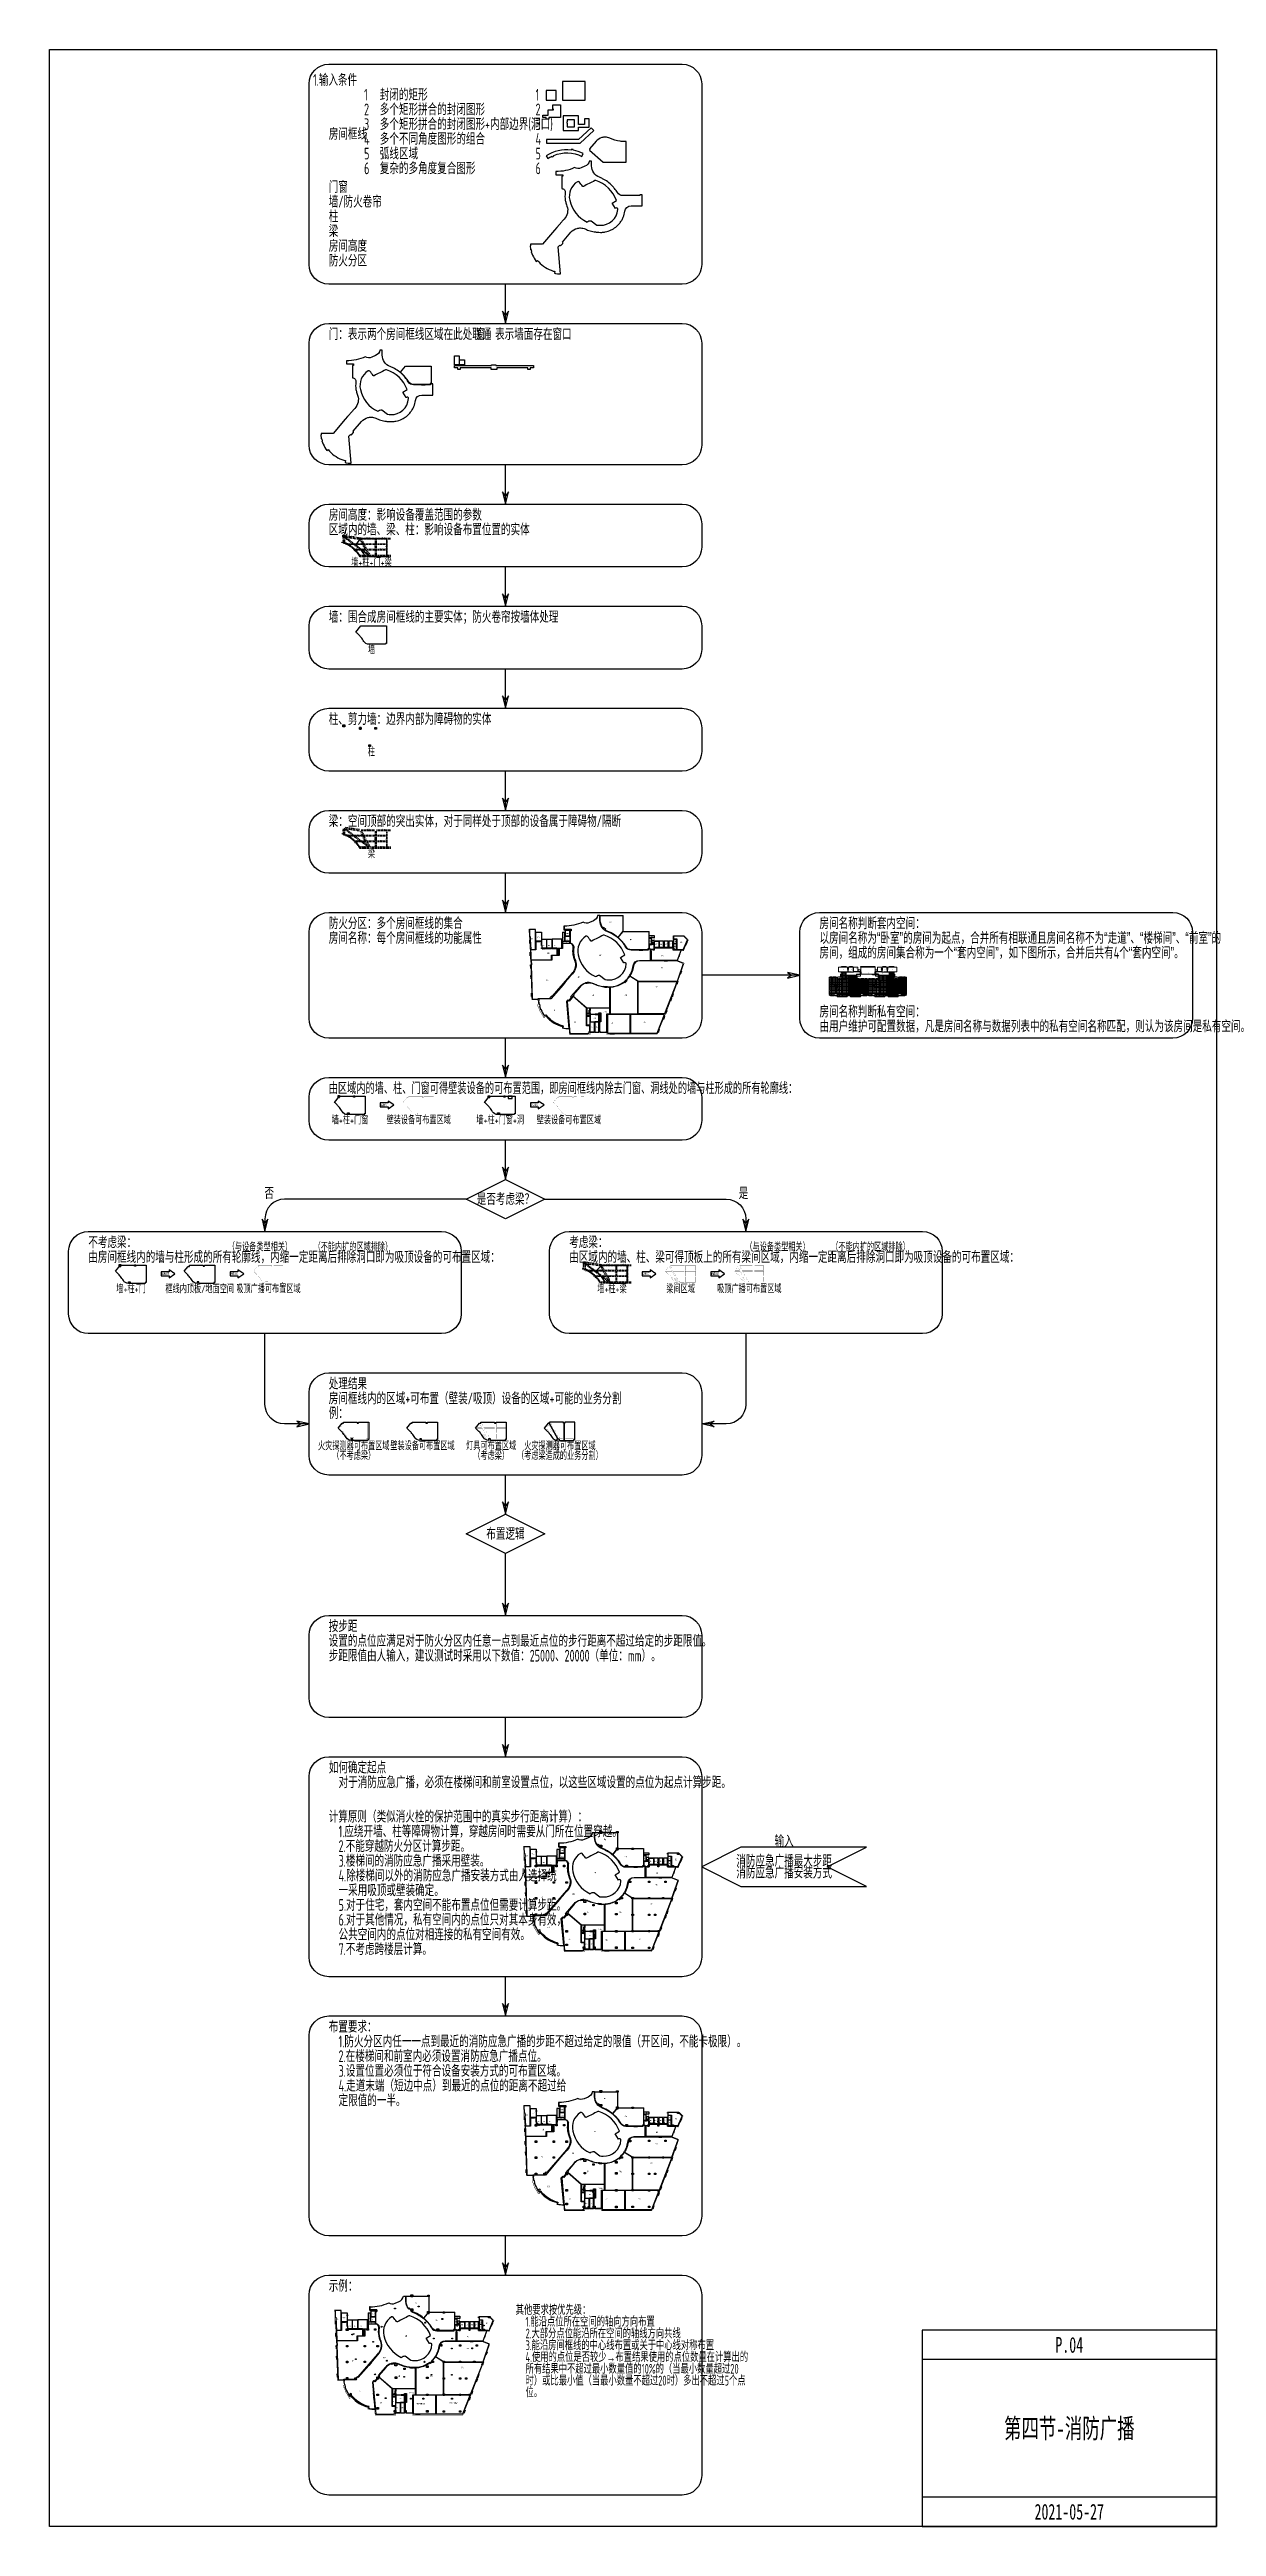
# Model space of a CAD drawing. Header units: millimetres. Extents: x -77018 to 517482, y 303285 to 1564785.
import ezdxf
from ezdxf.enums import TextEntityAlignment as Align

# ---------------------------------------------------------------- set-up
doc = ezdxf.new("R2010")
doc.units = ezdxf.units.MM
doc.header["$LTSCALE"] = 1000
doc.linetypes.add('__覆盖_S20-tplt_TEN25IN7$0$DASHED', pattern=[0.75, 0.5, -0.25])
doc.linetypes.add('DASH', pattern=[0.35, 0.25, -0.1])
doc.layers.add('AD-AREA-DIVD', color=1, linetype='Continuous', true_color=0xff0000)
for name, color, linetype in [('AD-AREA-OUTL', 31, 'Continuous'), ('AD-NAME-ROOM', 9, 'Continuous'), ('AE-HOLE', 201, 'Continuous'), ('AI-空间名称', 130, 'Continuous'), ('AI-窗', 6, 'Continuous'), ('AI-门', 4, 'Continuous'), ('C-SHET-SHET', 144, 'Continuous'), ('E-FAS-DEVC', 3, 'Continuous'), ('E-UNIV-DIAG', 2, 'Continuous'), ('E-UNIV-EL', 140, 'Continuous'), ('E-UNIV-NOTE', 6, 'Continuous'), ('E-UNIV-REV', 6, 'Continuous'), ('S_BEAM', 4, '__覆盖_S20-tplt_TEN25IN7$0$DASHED'), ('S_BEAM_SECD', 142, '__覆盖_S20-tplt_TEN25IN7$0$DASHED'), ('S_BEAM_SECD_TEXT_HORZ', 9, 'Continuous'), ('S_BEAM_SECD_TEXT_VERT', 211, 'Continuous'), ('S_BEAM_TEXT_HORZ', 7, 'Continuous'), ('S_BEAM_TEXT_VERT', 41, 'Continuous'), ('可布置区域（吸顶）', 3, 'Continuous'), ('可布置区域（壁装）', 5, 'Continuous'), ('房间框线', 30, 'Continuous'), ('柱子', 7, 'Continuous'), ('门窗框线', 114, 'Continuous')]:
    doc.layers.add(name, color=color, linetype=linetype)
doc.layers.add('AI-空间框线', color=30, linetype='Continuous', lineweight=20)
doc.layers.add('套内', color=9, linetype='Continuous', lineweight=20)
doc.styles.add('__覆盖_S20-tplt_TEN25IN7$0$TH-STYLE1', font='Tssdeng.shx', dxfattribs={"width": 0.7, "bigfont": 'Tssdchn.shx'})
doc.styles.add('TH-STYLE1', font='Stfangso_0.ttf', dxfattribs={"width": 0.65})
doc.styles.add('TH-STYLE3', font='tssdeng.shx', dxfattribs={"width": 0.65, "bigfont": 'tssdchn.shx'})
pattern_1 = [(0, (0, 0), (0, 698.5), [508, -190.5]), (90, (0, 0), (-698.5, 4e-14), [508, -190.5])]

# ---------------------------------------------------------------- blocks, each defined once
blk = doc.blocks.new('E-BFAS410-2')
blk.add_lwpolyline([(-2, -2), (-2, 2), (2, 2), (2, -2)], close=True)
at = {"layer": 'E-UNIV-EL'}
for p, q in [((0, 0), (-1, 0)), ((-1, 0), (-1, 0)), ((0, 0), (1, 1)), ((0, 0), (0, 0)), ((1, 1), (1, -1)), ((0, 0), (-1, 0)), ((0, 0), (1, -1))]:
    blk.add_line(p, q, dxfattribs=at)
at = {"layer": 'E-UNIV-EL', "style": 'TH-STYLE3', "width": 0.5}
blk.add_attdef('F', text='', height=1.5, dxfattribs=at).set_placement((4, -1), align=Align.MIDDLE)
blk = doc.blocks.new('E-BFAS410-4')
blk.add_lwpolyline([(-2, -2), (-2, 2), (2, 2), (2, -2)], close=True)
at = {"layer": 'E-UNIV-EL'}
for p, q in [((0, 0), (-1, 0)), ((-1, 0), (-1, 0)), ((0, 0), (1, 1)), ((0, 0), (0, 0)), ((1, 1), (1, -1)), ((0, 0), (-1, 0)), ((0, 0), (1, -1))]:
    blk.add_line(p, q, dxfattribs=at)
at = {"layer": 'E-UNIV-EL', "style": 'TH-STYLE3', "width": 0.5}
blk.add_attdef('F', text='', height=1.5, dxfattribs=at).set_placement((4, -1), align=Align.MIDDLE)

msp = doc.modelspace()

# ---------------------------------------------------------------- hatches: boundary and pattern name
at = {"layer": '套内'}
h = msp.add_hatch(dxfattribs=at)
h.set_pattern_fill('ANGLE', color=256, scale=100)
h.set_pattern_definition(pattern_1)
h.paths.add_polyline_path([(321697, 1092311), (321597, 1092311), (321597, 1092311), (320697, 1092311), (320097, 1092311), (320097, 1088811), (321697, 1088811)])
h.paths.add_polyline_path([(324497, 1092311), (323597, 1092311), (323597, 1092311), (322097, 1092311), (321797, 1092311), (321797, 1088911), (324497, 1088911)])
h.paths.add_polyline_path([(326297, 1091511), (325797, 1091511), (325797, 1091511), (324897, 1091511), (324697, 1091511), (324697, 1088911), (326297, 1088911)])
h.paths.add_polyline_path([(330097, 1091611), (328897, 1091611), (328897, 1091511), (328097, 1091511), (328097, 1091511), (326497, 1091511), (326497, 1087611), (330097, 1087611)])
h.paths.add_polyline_path([(330097, 1087611), (326497, 1087611), (326497, 1083911), (330097, 1083911)])
h.paths.add_polyline_path([(326497, 1088711), (323497, 1088711), (323497, 1087611), (326497, 1087611)])
h.paths.add_polyline_path([(326297, 1087511), (324547, 1087511), (324547, 1087511), (323647, 1087511), (323497, 1087511), (323497, 1083911), (326297, 1083911)])
h.paths.add_polyline_path([(323397, 1087761), (323397, 1087761), (323397, 1088661), (323397, 1088711), (321597, 1088711), (321597, 1088711), (320797, 1088711), (320097, 1088711), (320097, 1083911), (320297, 1083911), (320297, 1083511), (320097, 1083511), (320097, 1083111), (322697, 1083111), (322697, 1083911), (323397, 1083911)])
h.paths.add_polyline_path([(330097, 1083711), (324297, 1083711), (324297, 1082411), (329397, 1082411), (329397, 1082911), (330097, 1082911)])
h.paths.add_polyline_path([(330097, 1093111), (328897, 1093111), (328597, 1093111), (328597, 1091611), (330097, 1091611)])
h.paths.add_polyline_path([(328497, 1093211), (328697, 1093211), (328697, 1094811), (326297, 1094811), (326297, 1091711), (328497, 1091711)])
h.paths.add_polyline_path([(328258, 1085721), (328744, 1085721), (328744, 1086004), (328258, 1086004)], flags=24)
h.paths.add_polyline_path([(327458, 1093216), (327812, 1093216), (327812, 1093509), (327458, 1093509)], flags=24)
h = msp.add_hatch(dxfattribs=at)
h.set_pattern_fill('ANSI31', color=256, scale=100)
h.paths.add_polyline_path([(334097, 1091811), (334097, 1091811), (334097, 1092511), (334097, 1093111), (331997, 1093111), (331997, 1090611), (333597, 1090611), (333597, 1090711), (334097, 1090711)])
h.paths.add_polyline_path([(331897, 1093111), (331797, 1093111), (331797, 1093111), (330699, 1093111), (330297, 1093111), (330297, 1090611), (331897, 1090611)])
h.paths.add_polyline_path([(333597, 1090511), (331997, 1090511), (331897, 1090511), (331897, 1090611), (330647, 1090611), (330647, 1090511), (330297, 1090511), (330297, 1087411), (333597, 1087411), (333597, 1088511)])
h.paths.add_polyline_path([(336597, 1088511), (333597, 1088511), (333597, 1087411), (335597, 1087411), (335597, 1087411), (336497, 1087411), (336597, 1087411)])
h.paths.add_polyline_path([(333597, 1087411), (333597, 1087411), (330297, 1087411), (330297, 1083911), (333597, 1083911)])
h.paths.add_polyline_path([(336597, 1087311), (336497, 1087311), (336497, 1087311), (335597, 1087311), (333797, 1087311), (333797, 1083911), (336597, 1083911)])
h.paths.add_polyline_path([(336097, 1083711), (330297, 1083711), (330297, 1082911), (330997, 1082911), (330997, 1082411), (336097, 1082411)])
h.paths.add_polyline_path([(339672, 1086411), (339697, 1086411), (339697, 1088511), (338997, 1088511), (338997, 1088511), (338197, 1088511), (336697, 1088511), (336697, 1083911), (337497, 1083911), (337497, 1083111), (339697, 1083111), (339697, 1083711), (339672, 1083711)])
h.paths.add_polyline_path([(339697, 1091411), (339297, 1091411), (339297, 1091411), (338397, 1091411), (338097, 1091411), (338097, 1088711), (339697, 1088711)])
h.paths.add_polyline_path([(337997, 1091411), (337797, 1091411), (337797, 1091411), (336297, 1091411), (335597, 1091411), (335597, 1088711), (337997, 1088711)])
h.paths.add_polyline_path([(335497, 1091411), (335397, 1091411), (335397, 1091411), (334697, 1091411), (334297, 1091411), (334297, 1090511), (333797, 1090511), (333797, 1088711), (335497, 1088711)])
h.paths.add_polyline_path([(331905, 1088913), (332261, 1088913), (332261, 1089211), (331905, 1089211)], flags=24)
h = msp.add_hatch(dxfattribs=at)
h.set_pattern_fill('ANGLE', color=256, scale=100)
h.set_pattern_definition(pattern_1)
h.paths.add_polyline_path([(345497, 1091811), (345497, 1091811), (345497, 1092511), (345497, 1093111), (347597, 1093111), (347597, 1090611), (345997, 1090611), (345997, 1090711), (345497, 1090711)])
h.paths.add_polyline_path([(347697, 1093111), (347797, 1093111), (347797, 1093111), (348894, 1093111), (349297, 1093111), (349297, 1090611), (347697, 1090611)])
h.paths.add_polyline_path([(345997, 1090511), (347597, 1090511), (347697, 1090511), (347697, 1090611), (348947, 1090611), (348947, 1090511), (349297, 1090511), (349297, 1087411), (345997, 1087411), (345997, 1088511)])
h.paths.add_polyline_path([(342997, 1088511), (345997, 1088511), (345997, 1087411), (343997, 1087411), (343997, 1087411), (343097, 1087411), (342997, 1087411)])
h.paths.add_polyline_path([(345997, 1087411), (345997, 1087411), (349297, 1087411), (349297, 1083911), (345997, 1083911)])
h.paths.add_polyline_path([(342997, 1087311), (343097, 1087311), (343097, 1087311), (343997, 1087311), (345797, 1087311), (345797, 1083911), (342997, 1083911)])
h.paths.add_polyline_path([(343497, 1083711), (349297, 1083711), (349297, 1082911), (348597, 1082911), (348597, 1082411), (343497, 1082411)])
h.paths.add_polyline_path([(339922, 1086411), (339897, 1086411), (339897, 1088511), (340597, 1088511), (340597, 1088511), (341397, 1088511), (342897, 1088511), (342897, 1083911), (342097, 1083911), (342097, 1083111), (339897, 1083111), (339897, 1083711), (339922, 1083711)])
h.paths.add_polyline_path([(339897, 1091411), (340297, 1091411), (340297, 1091411), (341197, 1091411), (341497, 1091411), (341497, 1088711), (339897, 1088711)])
h.paths.add_polyline_path([(341597, 1091411), (341797, 1091411), (341797, 1091411), (343297, 1091411), (343997, 1091411), (343997, 1088711), (341597, 1088711)])
h.paths.add_polyline_path([(344097, 1091411), (344197, 1091411), (344197, 1091411), (344897, 1091411), (345297, 1091411), (345297, 1090511), (345797, 1090511), (345797, 1088711), (344097, 1088711)])
h.paths.add_polyline_path([(347689, 1088913), (347333, 1088913), (347333, 1089211), (347689, 1089211)], flags=24)
h = msp.add_hatch(dxfattribs=at)
h.set_pattern_fill('ANSI31', color=256, scale=100)
h.paths.add_polyline_path([(357897, 1092311), (357997, 1092311), (357997, 1092311), (358897, 1092311), (359497, 1092311), (359497, 1088811), (357897, 1088811)])
h.paths.add_polyline_path([(355097, 1092311), (355997, 1092311), (355997, 1092311), (357497, 1092311), (357797, 1092311), (357797, 1088911), (355097, 1088911)])
h.paths.add_polyline_path([(353297, 1091511), (353797, 1091511), (353797, 1091511), (354697, 1091511), (354897, 1091511), (354897, 1088911), (353297, 1088911)])
h.paths.add_polyline_path([(349497, 1091611), (350697, 1091611), (350697, 1091511), (351497, 1091511), (351497, 1091511), (353097, 1091511), (353097, 1087611), (349497, 1087611)])
h.paths.add_polyline_path([(349497, 1087611), (353097, 1087611), (353097, 1083911), (349497, 1083911)])
h.paths.add_polyline_path([(353097, 1088711), (356097, 1088711), (356097, 1087611), (353097, 1087611)])
h.paths.add_polyline_path([(353297, 1087511), (355047, 1087511), (355047, 1087511), (355947, 1087511), (356097, 1087511), (356097, 1083911), (353297, 1083911)])
h.paths.add_polyline_path([(356197, 1087761), (356197, 1087761), (356197, 1088661), (356197, 1088711), (357997, 1088711), (357997, 1088711), (358797, 1088711), (359497, 1088711), (359497, 1083911), (359297, 1083911), (359297, 1083511), (359497, 1083511), (359497, 1083111), (356897, 1083111), (356897, 1083911), (356197, 1083911)])
h.paths.add_polyline_path([(349497, 1083711), (355297, 1083711), (355297, 1082411), (350197, 1082411), (350197, 1082911), (349497, 1082911)])
h.paths.add_polyline_path([(349497, 1093111), (350697, 1093111), (350997, 1093111), (350997, 1091611), (349497, 1091611)])
h.paths.add_polyline_path([(351097, 1093211), (350897, 1093211), (350897, 1094811), (353297, 1094811), (353297, 1091711), (351097, 1091711)])
h.paths.add_polyline_path([(351335, 1085721), (350849, 1085721), (350849, 1086004), (351335, 1086004)], flags=24)
h.paths.add_polyline_path([(352136, 1093216), (351781, 1093216), (351781, 1093509), (352136, 1093509)], flags=24)

# ---------------------------------------------------------------- linework, layer by layer
at = {"layer": 'AD-AREA-DIVD', "linetype": 'DASH', "ltscale": 2, "const_width": 200}
for points in [[(248508, 1111366, 0.02779369), (245979, 1105728), (244891, 1106086), (242826, 1100893), (246340, 1099513, -0.01849755), (232542, 1063189), (206933, 1063189), (206933, 1064339), (198383, 1064339), (198383, 1063189), (187861, 1063189), (187627, 1065869, -0.04749485), (184118, 1066267), (184297, 1067245, -0.16693271), (175972, 1072512), (174825, 1071604, 0.03883625), (172510, 1075473), (172651, 1075533, -0.01876645), (172047, 1077338), (171863, 1077283), (171589, 1078334), (172076, 1078449), (171746, 1080903), (168648, 1080889), (167617, 1111053), (167367, 1111044), (167222, 1116739), (170582, 1116739), (170582, 1115289), (173632, 1115289), (173683, 1111699), (184083, 1111699), (184083, 1115189), (185533, 1115189), (185533, 1116089), (185232, 1116089), (185232, 1118339, 0.10847465), (194778, 1120312, 0.23253574), (198052, 1120148), (200052, 1121011, 0.24612027), (202224, 1123689), (203333, 1123839), (215183, 1123839), (215183, 1115689), (228383, 1115689), (228383, 1113539), (231033, 1113539), (231033, 1111029), (240633, 1111029), (240582, 1113459), (246303, 1113559)], [(245780, 644296, 0.02779369), (243250, 638657), (242163, 639015), (240098, 633822), (243612, 632442, -0.01849755), (229813, 596119), (204205, 596119), (204205, 597269), (195655, 597269), (195655, 596119), (185133, 596119), (184899, 598798, -0.04749485), (181389, 599197), (181569, 600175, -0.16693271), (173244, 605441), (172096, 604534, 0.03883625), (169782, 608403), (169923, 608462, -0.01876645), (169318, 610267), (169135, 610213), (168860, 611264), (169348, 611379), (169018, 613833), (165920, 613819), (164888, 643982), (164639, 643974), (164494, 649669), (167853, 649669), (167853, 648219), (170903, 648219), (170955, 644629), (181355, 644629), (181355, 648119), (182805, 648119), (182805, 649019), (182503, 649019), (182503, 651269, 0.10847465), (192050, 653242, 0.23253574), (195324, 653078), (197324, 653940, 0.24612027), (199495, 656619), (200605, 656769), (212455, 656769), (212455, 648619), (225655, 648619), (225655, 646469), (228305, 646469), (228305, 643959), (237905, 643959), (237853, 646389), (243575, 646489)], [(245780, 512296, 0.02779369), (243250, 506657), (242163, 507015), (240098, 501822), (243612, 500442, -0.01849755), (229813, 464119), (204205, 464119), (204205, 465269), (195655, 465269), (195655, 464119), (185133, 464119), (184899, 466798, -0.04749485), (181389, 467197), (181569, 468175, -0.16693271), (173244, 473441), (172096, 472534, 0.03883625), (169782, 476403), (169923, 476462, -0.01876645), (169318, 478267), (169135, 478213), (168860, 479264), (169348, 479379), (169018, 481833), (165920, 481819), (164888, 511982), (164639, 511974), (164494, 517669), (167853, 517669), (167853, 516219), (170903, 516219), (170955, 512629), (181355, 512629), (181355, 516119), (182805, 516119), (182805, 517019), (182503, 517019), (182503, 519269, 0.10847465), (192050, 521242, 0.23253574), (195324, 521078), (197324, 521940, 0.24612027), (199495, 524619), (200605, 524769), (212455, 524769), (212455, 516619), (225655, 516619), (225655, 514469), (228305, 514469), (228305, 511959), (237905, 511959), (237853, 514389), (243575, 514489)], [(149526, 408182, 0.02779369), (146996, 402543), (145909, 402901), (143844, 397708), (147358, 396328, -0.01849755), (133559, 360005), (107951, 360005), (107951, 361155), (99401, 361155), (99401, 360005), (88879, 360005), (88645, 362684, -0.04749485), (85135, 363083), (85315, 364061, -0.16693271), (76990, 369327), (75843, 368420, 0.03883625), (73528, 372289), (73669, 372349, -0.01876645), (73065, 374154), (72881, 374099), (72606, 375150), (73094, 375265), (72764, 377719), (69666, 377705), (68635, 407869), (68385, 407860), (68240, 413555), (71600, 413555), (71600, 412105), (74650, 412105), (74701, 408515), (85101, 408515), (85101, 412005), (86551, 412005), (86551, 412905), (86250, 412905), (86250, 415155, 0.10847465), (95796, 417128, 0.23253574), (99070, 416964), (101070, 417826, 0.24612027), (103242, 420505), (104351, 420655), (116201, 420655), (116201, 412505), (129401, 412505), (129401, 410355), (132051, 410355), (132051, 407845), (141651, 407845), (141600, 410275), (147321, 410375)]]:
    msp.add_lwpolyline(points, format="xyb", close=True, dxfattribs=at)
at = {"layer": 'AD-AREA-OUTL'}
for points in [[(172282, 1081289), (172282, 1080539), (172045, 1080539), (172091, 1080102), (172222, 1079221), (172368, 1078519), (172562, 1078565), (172822, 1077568), (172630, 1077512), (172912, 1076639), (173243, 1075795), (173247, 1075786), (173339, 1075825, 0.06006196), (175221, 1072562), (175885, 1073094), (176519, 1072328, 0.12674334), (183857, 1067659), (184417, 1067516), (184423, 1067515), (184431, 1067551), (184723, 1067483), (184500, 1066520), (185104, 1066398), (185986, 1066270), (186895, 1066192), (187652, 1066168), (186440, 1079956), (187197, 1080833), (187651, 1080441), (188782, 1081751), (188782, 1082221), (188560, 1082412), (192914, 1087458, -0.15202114), (196042, 1089406, -0.07296707), (197831, 1089603, -0.0959666), (200128, 1089072, 0.03447011), (202701, 1088133, 0.03381727), (205376, 1087554, 0.02293956), (207167, 1087375, 0.02682721), (208581, 1087362, 0.03688837), (210368, 1087575, 0.06325451), (213369, 1088564, 0.05568059), (215694, 1090009, 0.04068396), (217187, 1091395, 0.03662858), (218301, 1092809, 0.01410875), (218687, 1093416, 0.03662859), (219494, 1095025, 0.06367458), (220331, 1098116, -0.37363622), (223502, 1100889), (229132, 1100889), (229132, 1106539), (228032, 1106539), (228032, 1106089), (219329, 1106089, -0.2635292), (216584, 1107644, 0.03453176), (215109, 1109757, 0.02433123), (213913, 1111103, 0.08194713), (209017, 1114686, 0.02433123), (207373, 1115419, -0.30741799), (203382, 1121211), (203382, 1123689), (202224, 1123689, -0.24612027), (200052, 1121011), (198052, 1120148, -0.23253574), (194778, 1120312, -0.10846456), (185232, 1118339), (185232, 1116739), (188782, 1116739), (188782, 1115939), (188182, 1115939), (188182, 1109639, -0.47187241), (190009, 1107532, 0.0866338), (190030, 1103660, 0.03356441), (190465, 1101925, 0.00819284), (190862, 1100762, -0.29044567), (189362, 1094057, 0.03671227), (188187, 1092694), (185757, 1089879), (184581, 1088516), (178345, 1081289)], [(215132, 1115776), (212547, 1112624, 0.05487336), (209098, 1114869, 0.02394224), (207454, 1115602, -0.02692714), (206745, 1115924, -0.03976702), (206070, 1116346), (206366, 1116669), (205261, 1117683), (204973, 1117369, -0.1754822), (203582, 1121211), (203582, 1123789), (215132, 1123789)], [(203214, 1093299), (206032, 1091097, 0.02233398), (207718, 1090954, 0.40501571), (216810, 1099083, 0.63081398), (215740, 1099691, -0.025087), (215573, 1099587), (213877, 1102301), (216049, 1103658, 0.23412304), (205517, 1113740, 0.19652046), (205026, 1113698, -0.00016073), (199235, 1110739, -0.35830848), (198800, 1110835, -0.00018706), (197088, 1113013, 0.38178936), (196235, 1113165, 0.32090246), (192272, 1103682, 0.22711206), (201086, 1092598, -0.19370604)], [(215279, 1115639), (228332, 1115639), (228332, 1106739), (227832, 1106739), (227832, 1106289), (219329, 1106289, -0.26355958), (216756, 1107747, 0.03491174), (215259, 1109891, 0.02370306), (214063, 1111236, 0.02495091), (212699, 1112497)], [(188182, 1109439), (184257, 1109439), (184232, 1106889), (182682, 1106889), (182682, 1103339), (178932, 1103339), (178932, 1100989), (168361, 1100989), (168442, 1098636), (168342, 1098632), (168938, 1081189), (171595, 1081189), (171595, 1081289), (171882, 1081289), (171882, 1081489), (178253, 1081489), (177913, 1081783), (178893, 1082919), (179233, 1082625), (189211, 1094187), (189608, 1094647, 0.27512523), (190677, 1100692, -0.015821), (190274, 1101867, -0.02666897), (189834, 1103624, -0.09353781), (189812, 1107566, 0.47269884)], [(218674, 1093014), (222811, 1090389), (242826, 1090389), (245964, 1099338), (242510, 1100689), (223522, 1100689, 0.37552855), (220528, 1098089, -0.06367458), (219678, 1094949, -0.03662859), (218858, 1093313, -0.01409447)], [(189692, 1083417), (190032, 1083123), (189707, 1082747), (196669, 1076739), (208382, 1076739), (208382, 1087154, -0.02114323), (207148, 1087176, -0.02016553), (205356, 1087355, -0.07082289), (200048, 1088890, 0.09712943), (197853, 1089402, 0.07277706), (196064, 1089205, 0.15346618), (193065, 1087327)], [(169553, 614219), (169553, 613469), (169316, 613469), (169362, 613032), (169494, 612150), (169640, 611448), (169833, 611494), (170094, 610498), (169902, 610442), (170183, 609568), (170514, 608725), (170518, 608715), (170610, 608755, 0.06006196), (172493, 605491), (173157, 606023), (173791, 605257, 0.12674334), (181128, 600588), (181689, 600446), (181694, 600444), (181703, 600480), (181995, 600412), (181771, 599449), (182375, 599327), (183258, 599199), (184167, 599121), (184924, 599097), (183712, 612885), (184469, 613762), (184923, 613370), (186053, 614680), (186053, 615151), (185832, 615342), (190186, 620387, -0.15202114), (193313, 622335, -0.07296707), (195103, 622532, -0.0959666), (197400, 622001, 0.03447011), (199972, 621063, 0.03381727), (202648, 620483, 0.02293956), (204439, 620304, 0.02682721), (205853, 620291, 0.03688837), (207640, 620504, 0.06325451), (210641, 621493, 0.05568059), (212966, 622938, 0.04068396), (214458, 624325, 0.03662858), (215573, 625738, 0.01410875), (215959, 626345, 0.03662859), (216765, 627954, 0.06367458), (217602, 631046, -0.37363622), (220774, 633819), (226403, 633819), (226403, 639469), (225303, 639469), (225303, 639019), (216600, 639019, -0.2635292), (213855, 640574, 0.03453176), (212381, 642687, 0.02433123), (211185, 644032, 0.08194713), (206288, 647615, 0.02433123), (204644, 648349, -0.30741799), (200653, 654140), (200653, 656619), (199495, 656619, -0.24612027), (197324, 653940), (195324, 653078, -0.23253574), (192050, 653242, -0.10846456), (182503, 651269), (182503, 649669), (186053, 649669), (186053, 648869), (185453, 648869), (185453, 642569, -0.47187241), (187281, 640462, 0.0866338), (187302, 636589, 0.03356441), (187737, 634855, 0.00819284), (188134, 633691, -0.29044567), (186634, 626986, 0.03671227), (185458, 625623), (183029, 622808), (181853, 621445), (175617, 614219)], [(212403, 648705), (209819, 645553, 0.05487336), (206370, 647798, 0.02394224), (204726, 648532, -0.02692714), (204016, 648853, -0.03976702), (203341, 649275), (203638, 649598), (202533, 650613), (202244, 650298, -0.1754822), (200853, 654140), (200853, 656719), (212403, 656719)], [(200485, 626228), (203304, 624026, 0.02233398), (204990, 623883, 0.40501571), (214082, 632012, 0.63081398), (213011, 632621, -0.025087), (212844, 632516), (211149, 635230), (213321, 636588, 0.23412304), (202788, 646669, 0.19652046), (202298, 646628, -0.00016073), (196506, 643669, -0.35830848), (196072, 643764, -0.00018706), (194360, 645943, 0.38178936), (193507, 646094, 0.32090246), (189543, 636612, 0.22711206), (198358, 625527, -0.19370604)], [(212551, 648569), (225603, 648569), (225603, 639669), (225103, 639669), (225103, 639219), (216600, 639219, -0.26355958), (214027, 640677, 0.03491174), (212531, 642820, 0.02370306), (211334, 644165, 0.02495091), (209971, 645427)], [(185453, 642369), (181529, 642369), (181503, 639819), (179953, 639819), (179953, 636269), (176203, 636269), (176203, 633919), (165633, 633919), (165713, 631565), (165614, 631562), (166210, 614119), (168867, 614119), (168867, 614219), (169153, 614219), (169153, 614419), (175525, 614419), (175184, 614713), (176164, 615848), (176505, 615554), (186483, 627117), (186880, 627577, 0.27512523), (187948, 633621, -0.015821), (187545, 634796, -0.02666897), (187105, 636553, -0.09353781), (187084, 640496, 0.47269884)], [(215945, 625943), (220082, 623319), (240097, 623319), (243235, 632267), (239782, 633619), (220794, 633619, 0.37552855), (217800, 631018, -0.06367458), (216950, 627878, -0.03662859), (216130, 626243, -0.01409447)], [(186963, 616347), (187304, 616053), (186979, 615676), (193941, 609669), (205653, 609669), (205653, 620084, -0.02114323), (204419, 620105, -0.02016553), (202628, 620284, -0.07082289), (197319, 621819, 0.09712943), (195125, 622331, 0.07277706), (193336, 622134, 0.15346618), (190337, 620256)], [(169553, 482219), (169553, 481469), (169316, 481469), (169362, 481032), (169494, 480150), (169640, 479448), (169833, 479494), (170094, 478498), (169902, 478442), (170183, 477568), (170514, 476725), (170518, 476715), (170610, 476755, 0.06006196), (172493, 473491), (173157, 474023), (173791, 473257, 0.12674334), (181128, 468588), (181689, 468446), (181694, 468444), (181703, 468480), (181995, 468412), (181771, 467449), (182375, 467327), (183258, 467199), (184167, 467121), (184924, 467097), (183712, 480885), (184469, 481762), (184923, 481370), (186053, 482680), (186053, 483151), (185832, 483342), (190186, 488387, -0.15202114), (193313, 490335, -0.07296707), (195103, 490532, -0.0959666), (197400, 490001, 0.03447011), (199972, 489063, 0.03381727), (202648, 488483, 0.02293956), (204439, 488304, 0.02682721), (205853, 488291, 0.03688837), (207640, 488504, 0.06325451), (210641, 489493, 0.05568059), (212966, 490938, 0.04068396), (214458, 492325, 0.03662858), (215573, 493738, 0.01410875), (215959, 494345, 0.03662859), (216765, 495954, 0.06367458), (217602, 499046, -0.37363622), (220774, 501819), (226403, 501819), (226403, 507469), (225303, 507469), (225303, 507019), (216600, 507019, -0.2635292), (213855, 508574, 0.03453176), (212381, 510687, 0.02433123), (211185, 512032, 0.08194713), (206288, 515615, 0.02433123), (204644, 516349, -0.30741799), (200653, 522140), (200653, 524619), (199495, 524619, -0.24612027), (197324, 521940), (195324, 521078, -0.23253574), (192050, 521242, -0.10846456), (182503, 519269), (182503, 517669), (186053, 517669), (186053, 516869), (185453, 516869), (185453, 510569, -0.47187241), (187281, 508462, 0.0866338), (187302, 504589, 0.03356441), (187737, 502855, 0.00819284), (188134, 501691, -0.29044567), (186634, 494986, 0.03671227), (185458, 493623), (183029, 490808), (181853, 489445), (175617, 482219)], [(212403, 516705), (209819, 513553, 0.05487336), (206370, 515798, 0.02394224), (204726, 516532, -0.02692714), (204016, 516853, -0.03976702), (203341, 517275), (203638, 517598), (202533, 518613), (202244, 518298, -0.1754822), (200853, 522140), (200853, 524719), (212403, 524719)], [(185453, 510369), (181529, 510369), (181503, 507819), (179953, 507819), (179953, 504269), (176203, 504269), (176203, 501919), (165633, 501919), (165713, 499565), (165614, 499562), (166210, 482119), (168867, 482119), (168867, 482219), (169153, 482219), (169153, 482419), (175525, 482419), (175184, 482713), (176164, 483848), (176505, 483554), (186483, 495117), (186880, 495577, 0.27512523), (187948, 501621, -0.015821), (187545, 502796, -0.02666897), (187105, 504553, -0.09353781), (187084, 508496, 0.47269884)], [(200485, 494228), (203304, 492026, 0.02233398), (204990, 491883, 0.40501571), (214082, 500012, 0.63081398), (213011, 500621, -0.025087), (212844, 500516), (211149, 503230), (213321, 504588, 0.23412304), (202788, 514669, 0.19652046), (202298, 514628, -0.00016073), (196506, 511669, -0.35830848), (196072, 511764, -0.00018706), (194360, 513943, 0.38178936), (193507, 514094, 0.32090246), (189543, 504612, 0.22711206), (198358, 493527, -0.19370604)], [(212551, 516569), (225603, 516569), (225603, 507669), (225103, 507669), (225103, 507219), (216600, 507219, -0.26355958), (214027, 508677, 0.03491174), (212531, 510820, 0.02370306), (211334, 512165, 0.02495091), (209971, 513427)], [(215945, 493943), (220082, 491319), (240097, 491319), (243235, 500267), (239782, 501619), (220794, 501619, 0.37552855), (217800, 499018, -0.06367458), (216950, 495878, -0.03662859), (216130, 494243, -0.01409447)], [(186963, 484347), (187304, 484053), (186979, 483676), (193941, 477669), (205653, 477669), (205653, 488084, -0.02114323), (204419, 488105, -0.02016553), (202628, 488284, -0.07082289), (197319, 489819, 0.09712943), (195125, 490331, 0.07277706), (193336, 490134, 0.15346618), (190337, 488256)], [(116150, 412592), (113565, 409439, 0.05487336), (110116, 411685, 0.02394224), (108472, 412418, -0.02692714), (107762, 412740, -0.03976702), (107088, 413162), (107384, 413484), (106279, 414499), (105991, 414185, -0.1754822), (104600, 418026), (104600, 420605), (116150, 420605)], [(89200, 406255), (85275, 406255), (85250, 403705), (83700, 403705), (83700, 400155), (79950, 400155), (79950, 397805), (69379, 397805), (69460, 395452), (69360, 395448), (69956, 378005), (72613, 378005), (72613, 378105), (72900, 378105), (72900, 378305), (79271, 378305), (78930, 378599), (79910, 379735), (80251, 379441), (90229, 391003), (90626, 391463, 0.27512523), (91694, 397508, -0.015821), (91292, 398683, -0.02666897), (90852, 400439, -0.09353781), (90830, 404382, 0.47269884)], [(104232, 390115), (107050, 387913, 0.02233398), (108736, 387770, 0.40501571), (117828, 395898, 0.63081398), (116757, 396507, -0.025087), (116590, 396403), (114895, 399117), (117067, 400474, 0.23412304), (106534, 410555, 0.19652046), (106044, 410514, -0.00016073), (100253, 407555, -0.35830848), (99818, 407650, -0.00018706), (98106, 409829, 0.38178936), (97253, 409980, 0.32090246), (93290, 400498, 0.22711206), (102104, 389413, -0.19370604)], [(116297, 412455), (129350, 412455), (129350, 403555), (128850, 403555), (128850, 403105), (120346, 403105, -0.26355958), (117773, 404563, 0.03491174), (116277, 406706, 0.02370306), (115081, 408051, 0.02495091), (113717, 409313)], [(119692, 389830), (123829, 387205), (143844, 387205), (146982, 396154), (143528, 397505), (124540, 397505, 0.37552855), (121546, 394905, -0.06367458), (120696, 391764, -0.03662859), (119876, 390129, -0.01409447)], [(90709, 380233), (91050, 379939), (90725, 379563), (97687, 373555), (109400, 373555), (109400, 383970, -0.02114323), (108165, 383991, -0.02016553), (106374, 384171, -0.07082289), (101065, 385706, 0.09712943), (98871, 386218, 0.07277706), (97082, 386021, 0.15346618), (94083, 384143)]]:
    msp.add_lwpolyline(points, format="xyb", close=True, dxfattribs=at)
for points in [[(170582, 1106439), (170582, 1116539), (167429, 1116539), (167548, 1113062), (167848, 1113072), (168034, 1107627), (168134, 1107631), (168175, 1106439)], [(181632, 1106889), (173632, 1106889), (173632, 1107289), (173882, 1107289), (173882, 1108389), (173632, 1108389), (173632, 1110489), (170782, 1110489), (170782, 1106239), (168082, 1106239), (168254, 1101189), (178732, 1101189), (178732, 1103539), (181632, 1103539)], [(173632, 1110689), (170782, 1110689), (170782, 1115289), (173632, 1115289)], [(173832, 1111679), (176182, 1111679), (176182, 1107089), (173982, 1107089), (173982, 1108589), (173832, 1108589)], [(176382, 1111679), (178832, 1111679), (178832, 1107089), (176382, 1107089)], [(184032, 1111679), (179032, 1111679), (179032, 1107089), (184032, 1107089)], [(185482, 1115139), (184232, 1115139), (184232, 1110639), (185482, 1110639)], [(187982, 1110439), (184232, 1110439), (184232, 1109639), (187982, 1109639)], [(185232, 1116639), (187981, 1116639), (187981, 1116239), (185232, 1116239)], [(185682, 1113439), (187982, 1113439), (187982, 1116039), (185682, 1116039)], [(185682, 1113239), (187982, 1113239), (187982, 1110639), (185682, 1110639)], [(228532, 1113489), (230982, 1113489), (230982, 1112339), (228532, 1112339)], [(229532, 1109139), (228532, 1109139), (228532, 1112139), (229532, 1112139)], [(230982, 1110989), (229732, 1110989), (229732, 1109989), (230982, 1109989)], [(231182, 1110659), (233332, 1110659), (233332, 1107499), (231182, 1107499)], [(233532, 1107489), (235782, 1107489), (235782, 1110659), (233532, 1110659)], [(236082, 1107479), (238232, 1107479), (238232, 1110649), (236082, 1110649)], [(238432, 1107479), (240582, 1107479), (240582, 1110649), (238432, 1110649)], [(240782, 1113259), (240782, 1111789), (242582, 1111789), (242582, 1106489), (245339, 1106489), (245854, 1106280), (248050, 1111388), (246179, 1113259)], [(242382, 1111589), (240782, 1111589), (240782, 1109489), (242382, 1109489)], [(182482, 1106889), (181832, 1106889), (181832, 1103539), (182482, 1103539)], [(228532, 1108939), (228532, 1106739), (229232, 1106739), (229232, 1106489), (230982, 1106489), (230982, 1108939)], [(242749, 1100889), (229432, 1100889), (229432, 1106089), (229682, 1106089), (229682, 1106389), (230482, 1106389), (230482, 1106289), (231182, 1106289), (231182, 1107289), (240582, 1107289), (240582, 1106289), (244810, 1106289)], [(229732, 1109789), (230982, 1109789), (230982, 1109139), (229732, 1109139)], [(242382, 1106489), (242381, 1109289), (240782, 1109289), (240782, 1106989), (241282, 1106989), (241282, 1106489)], [(222882, 1090189), (242799, 1090189), (236287, 1073589), (222882, 1073589)], [(188125, 1063639), (197182, 1063639), (197182, 1063839), (197982, 1063839), (197982, 1064589), (198182, 1064589), (198182, 1067639), (196532, 1067639), (196532, 1076594), (189577, 1082595), (189183, 1082139), (189296, 1082041), (187672, 1080159), (187218, 1080551), (186647, 1079889)], [(196732, 1073939), (197982, 1073939), (197982, 1075539), (198282, 1075539), (198282, 1076539), (196732, 1076539)], [(196732, 1073739), (198182, 1073739), (198182, 1072689), (196732, 1072689)], [(196732, 1072489), (198182, 1072489), (198182, 1067839), (196732, 1067839)], [(208382, 1073589), (208382, 1076539), (198382, 1076539), (198382, 1075339), (198182, 1075339), (198182, 1074239), (198382, 1074239), (198382, 1073489), (202882, 1073489), (202882, 1074239), (203782, 1074239), (203782, 1069639), (203082, 1069639), (203082, 1064589), (203582, 1064589), (203582, 1064389), (206782, 1064389), (206782, 1064589), (206982, 1064589), (206982, 1073589)], [(198382, 1069619), (202882, 1069619), (202882, 1073289), (198382, 1073289)], [(203682, 1071739), (203082, 1071739), (203082, 1073439), (203682, 1073439)], [(218782, 1073389), (207182, 1073389), (207182, 1063839), (218782, 1063839)], [(236208, 1073389), (218982, 1073389), (218982, 1063839), (232576, 1063839)], [(198382, 1069619), (200532, 1069619), (200532, 1064389), (198382, 1064389)], [(200731, 1064389), (202882, 1064389), (202882, 1069619), (200731, 1069619)], [(203682, 1071539), (203082, 1071539), (203082, 1069839), (203682, 1069839)], [(203303, 657369), (204403, 657369), (204403, 656269), (203303, 656269)], [(167853, 639369), (167853, 649469), (164701, 649469), (164820, 645991), (165120, 646002), (165306, 640556), (165406, 640560), (165446, 639369)], [(178903, 639819), (170903, 639819), (170903, 640219), (171153, 640219), (171153, 641319), (170903, 641319), (170903, 643419), (168053, 643419), (168053, 639169), (165353, 639169), (165526, 634119), (176003, 634119), (176003, 636469), (178903, 636469)], [(170903, 643619), (168053, 643619), (168053, 648219), (170903, 648219)], [(171103, 644609), (173453, 644609), (173453, 640019), (171253, 640019), (171253, 641519), (171103, 641519)], [(173653, 644609), (176103, 644609), (176103, 640019), (173653, 640019)], [(181303, 644609), (176303, 644609), (176303, 640019), (181303, 640019)], [(182753, 648069), (181503, 648069), (181503, 643569), (182753, 643569)], [(185253, 643369), (181503, 643369), (181503, 642569), (185253, 642569)], [(182503, 649569), (185253, 649569), (185253, 649169), (182503, 649169)], [(182953, 646369), (185253, 646369), (185253, 648969), (182953, 648969)], [(182953, 646169), (185253, 646169), (185253, 643569), (182953, 643569)], [(225803, 646419), (228253, 646419), (228253, 645269), (225803, 645269)], [(226803, 642069), (225803, 642069), (225803, 645069), (226803, 645069)], [(228253, 643919), (227003, 643919), (227003, 642919), (228253, 642919)], [(228453, 643589), (230603, 643589), (230603, 640429), (228453, 640429)], [(230803, 640419), (233053, 640419), (233053, 643589), (230803, 643589)], [(233353, 640409), (235503, 640409), (235503, 643579), (233353, 643579)], [(235703, 640409), (237853, 640409), (237853, 643579), (235703, 643579)], [(238053, 646189), (238053, 644719), (239853, 644719), (239853, 639419), (242611, 639419), (243125, 639209), (245322, 644317), (243451, 646189)], [(239653, 644519), (238053, 644519), (238053, 642419), (239653, 642419)], [(179753, 639819), (179103, 639819), (179103, 636469), (179753, 636469)], [(225803, 641869), (225803, 639669), (226503, 639669), (226503, 639419), (228253, 639419), (228253, 641869)], [(240021, 633819), (226703, 633819), (226703, 639019), (226953, 639019), (226953, 639319), (227753, 639319), (227753, 639219), (228453, 639219), (228453, 640219), (237853, 640219), (237853, 639219), (242082, 639219)], [(227003, 642719), (228253, 642719), (228253, 642069), (227003, 642069)], [(239653, 639419), (239653, 642218), (238053, 642219), (238053, 639919), (238553, 639919), (238553, 639419)], [(220153, 623119), (240071, 623119), (233558, 606519), (220153, 606519)], [(185396, 596569), (194453, 596569), (194453, 596769), (195253, 596769), (195253, 597519), (195453, 597519), (195453, 600569), (193803, 600569), (193803, 609523), (186848, 615525), (186455, 615069), (186568, 614971), (184944, 613088), (184490, 613480), (183918, 612818)], [(194003, 606869), (195253, 606869), (195253, 608469), (195553, 608469), (195553, 609469), (194003, 609469)], [(194003, 606669), (195453, 606669), (195453, 605619), (194003, 605619)], [(205653, 606519), (205653, 609469), (195653, 609469), (195653, 608269), (195453, 608269), (195453, 607169), (195653, 607169), (195653, 606419), (200153, 606419), (200153, 607169), (201053, 607169), (201053, 602569), (200353, 602569), (200353, 597519), (200853, 597519), (200853, 597319), (204053, 597319), (204053, 597519), (204253, 597519), (204253, 606519)], [(195653, 602549), (200153, 602549), (200153, 606219), (195653, 606219)], [(200953, 604669), (200353, 604669), (200353, 606369), (200953, 606369)], [(216053, 606319), (204453, 606319), (204453, 596769), (216053, 596769)], [(233479, 606319), (216253, 606319), (216253, 596769), (229848, 596769)], [(194003, 605419), (195453, 605419), (195453, 600769), (194003, 600769)], [(195653, 602549), (197803, 602549), (197803, 597319), (195653, 597319)], [(198003, 597319), (200153, 597319), (200153, 602549), (198003, 602549)], [(200953, 604469), (200353, 604469), (200353, 602769), (200953, 602769)], [(167853, 507369), (167853, 517469), (164701, 517469), (164820, 513991), (165120, 514002), (165306, 508556), (165406, 508560), (165446, 507369)], [(182503, 517569), (185253, 517569), (185253, 517169), (182503, 517169)], [(203303, 525369), (204403, 525369), (204403, 524269), (203303, 524269)], [(178903, 507819), (170903, 507819), (170903, 508219), (171153, 508219), (171153, 509319), (170903, 509319), (170903, 511419), (168053, 511419), (168053, 507169), (165353, 507169), (165526, 502119), (176003, 502119), (176003, 504469), (178903, 504469)], [(170903, 511619), (168053, 511619), (168053, 516219), (170903, 516219)], [(171103, 512609), (173453, 512609), (173453, 508019), (171253, 508019), (171253, 509519), (171103, 509519)], [(173653, 512609), (176103, 512609), (176103, 508019), (173653, 508019)], [(181303, 512609), (176303, 512609), (176303, 508019), (181303, 508019)], [(179753, 507819), (179103, 507819), (179103, 504469), (179753, 504469)], [(182753, 516069), (181503, 516069), (181503, 511569), (182753, 511569)], [(185253, 511369), (181503, 511369), (181503, 510569), (185253, 510569)], [(182953, 514369), (185253, 514369), (185253, 516969), (182953, 516969)], [(182953, 514169), (185253, 514169), (185253, 511569), (182953, 511569)], [(225803, 514419), (228253, 514419), (228253, 513269), (225803, 513269)], [(226803, 510069), (225803, 510069), (225803, 513069), (226803, 513069)], [(225803, 509869), (225803, 507669), (226503, 507669), (226503, 507419), (228253, 507419), (228253, 509869)], [(240021, 501819), (226703, 501819), (226703, 507019), (226953, 507019), (226953, 507319), (227753, 507319), (227753, 507219), (228453, 507219), (228453, 508219), (237853, 508219), (237853, 507219), (242082, 507219)], [(228253, 511919), (227003, 511919), (227003, 510919), (228253, 510919)], [(227003, 510719), (228253, 510719), (228253, 510069), (227003, 510069)], [(228453, 511589), (230603, 511589), (230603, 508429), (228453, 508429)], [(230803, 508419), (233053, 508419), (233053, 511589), (230803, 511589)], [(233353, 508409), (235503, 508409), (235503, 511579), (233353, 511579)], [(235703, 508409), (237853, 508409), (237853, 511579), (235703, 511579)], [(238053, 514189), (238053, 512719), (239853, 512719), (239853, 507419), (242611, 507419), (243125, 507209), (245322, 512317), (243451, 514189)], [(239653, 512519), (238053, 512519), (238053, 510419), (239653, 510419)], [(239653, 507419), (239653, 510218), (238053, 510219), (238053, 507919), (238553, 507919), (238553, 507419)], [(185396, 464569), (194453, 464569), (194453, 464769), (195253, 464769), (195253, 465519), (195453, 465519), (195453, 468569), (193803, 468569), (193803, 477523), (186848, 483525), (186455, 483069), (186568, 482971), (184944, 481088), (184490, 481480), (183918, 480818)], [(220153, 491119), (240071, 491119), (233558, 474519), (220153, 474519)], [(194003, 474869), (195253, 474869), (195253, 476469), (195553, 476469), (195553, 477469), (194003, 477469)], [(194003, 474669), (195453, 474669), (195453, 473619), (194003, 473619)], [(194003, 473419), (195453, 473419), (195453, 468769), (194003, 468769)], [(205653, 474519), (205653, 477469), (195653, 477469), (195653, 476269), (195453, 476269), (195453, 475169), (195653, 475169), (195653, 474419), (200153, 474419), (200153, 475169), (201053, 475169), (201053, 470569), (200353, 470569), (200353, 465519), (200853, 465519), (200853, 465319), (204053, 465319), (204053, 465519), (204253, 465519), (204253, 474519)], [(195653, 470549), (200153, 470549), (200153, 474219), (195653, 474219)], [(195653, 470549), (197803, 470549), (197803, 465319), (195653, 465319)], [(198003, 465319), (200153, 465319), (200153, 470549), (198003, 470549)], [(200953, 472669), (200353, 472669), (200353, 474369), (200953, 474369)], [(200953, 472469), (200353, 472469), (200353, 470769), (200953, 470769)], [(216053, 474319), (204453, 474319), (204453, 464769), (216053, 464769)], [(233479, 474319), (216253, 474319), (216253, 464769), (229848, 464769)], [(107050, 421255), (108150, 421255), (108150, 420155), (107050, 420155)], [(71600, 403255), (71600, 413355), (68447, 413355), (68566, 409878), (68866, 409888), (69052, 404443), (69152, 404446), (69193, 403255)], [(82650, 403705), (74650, 403705), (74650, 404105), (74900, 404105), (74900, 405205), (74650, 405205), (74650, 407305), (71800, 407305), (71800, 403055), (69099, 403055), (69272, 398005), (79750, 398005), (79750, 400355), (82650, 400355)], [(74650, 407505), (71800, 407505), (71800, 412105), (74650, 412105)], [(74850, 408495), (77200, 408495), (77200, 403905), (75000, 403905), (75000, 405405), (74850, 405405)], [(77400, 408495), (79850, 408495), (79850, 403905), (77400, 403905)], [(85050, 408495), (80050, 408495), (80050, 403905), (85050, 403905)], [(83500, 403705), (82850, 403705), (82850, 400355), (83500, 400355)], [(86500, 411955), (85250, 411955), (85250, 407455), (86500, 407455)], [(89000, 407255), (85250, 407255), (85250, 406455), (89000, 406455)], [(86250, 413455), (88999, 413455), (88999, 413055), (86250, 413055)], [(86700, 410255), (89000, 410255), (89000, 412855), (86700, 412855)], [(86700, 410055), (89000, 410055), (89000, 407455), (86700, 407455)], [(129550, 410305), (132000, 410305), (132000, 409155), (129550, 409155)], [(130550, 405955), (129550, 405955), (129550, 408955), (130550, 408955)], [(129550, 405755), (129550, 403555), (130250, 403555), (130250, 403305), (132000, 403305), (132000, 405755)], [(143767, 397705), (130450, 397705), (130450, 402905), (130700, 402905), (130700, 403205), (131500, 403205), (131500, 403105), (132200, 403105), (132200, 404105), (141600, 404105), (141600, 403105), (145828, 403105)], [(132000, 407805), (130750, 407805), (130750, 406805), (132000, 406805)], [(130750, 406605), (132000, 406605), (132000, 405955), (130750, 405955)], [(132200, 407475), (134350, 407475), (134350, 404315), (132200, 404315)], [(134550, 404305), (136800, 404305), (136800, 407475), (134550, 407475)], [(137100, 404295), (139250, 404295), (139250, 407465), (137100, 407465)], [(139450, 404295), (141600, 404295), (141600, 407465), (139450, 407465)], [(141800, 410075), (141800, 408605), (143600, 408605), (143600, 403305), (146357, 403305), (146872, 403096), (149068, 408204), (147197, 410075)], [(143400, 408405), (141800, 408405), (141800, 406305), (143400, 406305)], [(143400, 403305), (143399, 406105), (141800, 406105), (141800, 403805), (142300, 403805), (142300, 403305)], [(89142, 360455), (98200, 360455), (98200, 360655), (99000, 360655), (99000, 361405), (99200, 361405), (99200, 364455), (97550, 364455), (97550, 373409), (90594, 379411), (90201, 378955), (90314, 378857), (88690, 376975), (88236, 377367), (87664, 376705)], [(123900, 387005), (143817, 387005), (137305, 370405), (123900, 370405)], [(97750, 370755), (99000, 370755), (99000, 372355), (99300, 372355), (99300, 373355), (97750, 373355)], [(97750, 370555), (99200, 370555), (99200, 369505), (97750, 369505)], [(97750, 369305), (99200, 369305), (99200, 364655), (97750, 364655)], [(109400, 370405), (109400, 373355), (99400, 373355), (99400, 372155), (99200, 372155), (99200, 371055), (99399, 371055), (99400, 370305), (103900, 370305), (103900, 371055), (104800, 371055), (104800, 366455), (104100, 366455), (104100, 361405), (104600, 361405), (104600, 361205), (107800, 361205), (107800, 361405), (108000, 361405), (108000, 370405)], [(99400, 366435), (103900, 366435), (103900, 370105), (99400, 370105)], [(99400, 366435), (101550, 366435), (101550, 361205), (99400, 361205)], [(101749, 361205), (103900, 361205), (103900, 366435), (101749, 366435)], [(104700, 368555), (104100, 368555), (104100, 370255), (104700, 370255)], [(104700, 368355), (104100, 368355), (104100, 366655), (104700, 366655)], [(119800, 370205), (108200, 370205), (108200, 360655), (119800, 360655)], [(137225, 370205), (120000, 370205), (120000, 360655), (133594, 360655)]]:
    msp.add_lwpolyline(points, close=True, dxfattribs=at)
for points in [[(208582, 1087162), (208582, 1073589), (222682, 1073589), (222682, 1090234), (218566, 1092845, -0.00383015), (218459, 1092685, -0.03568477), (217344, 1091271, -0.01348064), (216872, 1090780), (217175, 1090434), (216046, 1089447), (215743, 1089793, -0.11787199), (210392, 1087375, -0.03568469), (208605, 1087163, -0.00045626), (208582, 1087162, 1.21804545)], [(205853, 620091), (205853, 606519), (219953, 606519), (219953, 623164), (215838, 625775, -0.00383015), (215730, 625614, -0.03568477), (214616, 624200, -0.01348064), (214144, 623710), (214447, 623363), (213318, 622376), (213015, 622722, -0.11787199), (207664, 620305, -0.03568469), (205876, 620092, -0.00045626), (205853, 620091, 1.21804545)], [(205853, 488091), (205853, 474519), (219953, 474519), (219953, 491164), (215838, 493775, -0.00383015), (215730, 493614, -0.03568477), (214616, 492200, -0.01348064), (214144, 491710), (214447, 491363), (213318, 490376), (213015, 490722, -0.11787199), (207664, 488305, -0.03568469), (205876, 488092, -0.00045626), (205853, 488091, 1.21804545)], [(106798, 413142, 0.0735762), (108390, 412235, -0.02433123), (110034, 411502, -0.08194713), (114931, 407918, -0.02433123), (116127, 406573, -0.03453176), (117601, 404460, 0.2635292), (120346, 402905), (129050, 402905), (129050, 403355), (130150, 403355), (130150, 397705), (124520, 397705, 0.37363622), (121348, 394932, -0.06367458), (120512, 391841, -0.03662859), (119705, 390232, -0.01410875), (119319, 389624, -0.03662858), (118204, 388211, -0.01683125), (117614, 387608), (117911, 387269), (117083, 386545), (116786, 386883, -0.00189254), (116712, 386824, -0.05568059), (114387, 385380, -0.06325451), (111386, 384390, -0.03688837), (109599, 384178, -0.02682721), (108185, 384190, -0.02293956), (106394, 384370, -0.03381727), (103718, 384949, -0.03447011), (101146, 385887, 0.0959666), (98849, 386419, 0.07296707), (97060, 386222, 0.15202114), (93932, 384273), (90427, 380212), (90768, 379918), (90066, 379105), (90027, 379105), (89709, 379380), (89578, 379228), (89800, 379037), (89800, 378567), (88669, 377257), (88215, 377649), (87458, 376771), (88670, 362984), (87913, 363007), (87004, 363086), (86122, 363213), (85517, 363336), (85741, 364298), (85449, 364366), (85441, 364331), (85435, 364332), (84874, 364475, -0.12674334), (77537, 369143), (76903, 369909), (76239, 369378, -0.06006196), (74357, 372641), (74265, 372602), (74261, 372611), (73929, 373455), (73648, 374328), (73840, 374384), (73580, 375381), (73386, 375335), (73240, 376036), (73108, 376918), (73063, 377355), (73299, 377355), (73299, 378105), (79363, 378105), (79553, 378326), (79213, 378620), (79931, 379453), (80272, 379159), (85599, 385332), (86775, 386694), (89204, 389510, -0.03671227), (90380, 390872, 0.29044567), (91880, 397578, -0.00819284), (91483, 398741, -0.03356441), (91048, 400476, -0.0866338), (91027, 404348, 0.47187241), (89200, 406455), (89200, 412755), (89800, 412755), (89800, 413555), (86250, 413555), (86250, 415155, 0.10846456), (95796, 417128, 0.23253574), (99070, 416964), (101070, 417826, 0.24612027), (103242, 420505), (104400, 420505), (104400, 418027, 0.18281604), (105995, 413894), (106291, 414216), (107101, 413472), (106798, 413142)], [(109600, 383978), (109600, 370405), (123700, 370405), (123700, 387050), (119584, 389661, -0.00383015), (119476, 389500, -0.03568477), (118362, 388087, -0.01348064), (117890, 387596), (118193, 387250), (117064, 386262), (116761, 386609, -0.11787199), (111410, 384191, -0.03568469), (109623, 383979, -0.00045626), (109600, 383978, 1.21804545)]]:
    msp.add_lwpolyline(points, format="xyb", dxfattribs=at)
at = {"layer": 'AE-HOLE'}
msp.add_lwpolyline([(158734, 1031718), (156584, 1031718), (156584, 1030568), (158734, 1030568)], close=True, dxfattribs=at)
at = {"layer": 'AI-空间框线'}
for points in [[(329697, 1095011), (324897, 1095011), (324897, 1097511), (329697, 1097511)], [(329897, 1097511), (332397, 1097511), (332397, 1094911), (331597, 1094911), (331597, 1095011), (329897, 1095011), (329897, 1097511)], [(332597, 1095311), (334797, 1095311), (334797, 1097511), (332597, 1097511)], [(336297, 1097511), (343597, 1097511), (343597, 1093811), (336297, 1093811)], [(344797, 1095311), (346997, 1095311), (346997, 1097511), (344797, 1097511)], [(347197, 1097511), (349697, 1097511), (349697, 1095011), (347997, 1095011), (347997, 1094911), (347197, 1094911), (347197, 1097511)], [(349897, 1095011), (354697, 1095011), (354697, 1097511), (349897, 1097511)], [(320097, 1092311), (321697, 1092311), (321697, 1088811), (320097, 1088811), (320097, 1092311)], [(320097, 1088711), (323397, 1088711), (323397, 1083911), (322697, 1083911), (322697, 1083111), (320097, 1083111), (320097, 1083511), (320297, 1083511), (320297, 1083911), (320097, 1083911), (320097, 1088711)], [(321797, 1092311), (324497, 1092311), (324497, 1088911), (321797, 1088911), (321797, 1092311)], [(326497, 1088711), (323497, 1088711), (323497, 1087611), (326497, 1087611)], [(323497, 1087511), (326297, 1087511), (326297, 1083911), (323497, 1083911), (323497, 1087511)], [(324697, 1091511), (326297, 1091511), (326297, 1088911), (324697, 1088911), (324697, 1091511)], [(326297, 1094811), (328697, 1094811), (328697, 1093211), (328497, 1093211), (328497, 1091711), (326297, 1091711), (326297, 1094811)], [(330097, 1091611), (330097, 1087611), (326497, 1087611), (326497, 1091511), (328897, 1091511), (328897, 1091611)], [(326497, 1087611), (330097, 1087611), (330097, 1083911), (326497, 1083911), (326497, 1087611)], [(330097, 1091611), (330097, 1093111), (328597, 1093111), (328597, 1091611)], [(328897, 1094811), (332597, 1094811), (332597, 1095111), (336097, 1095111), (336097, 1093811), (334097, 1093811), (334097, 1093311), (328897, 1093311), (328897, 1094811)], [(331897, 1090611), (330297, 1090611), (330297, 1093111), (331897, 1093111)], [(333597, 1087411), (330297, 1087411), (330297, 1090511), (330647, 1090511), (330647, 1090611), (331897, 1090611), (331897, 1090511), (333597, 1090511)], [(330297, 1087411), (333597, 1087411), (333597, 1083911), (330297, 1083911)], [(331997, 1093111), (334097, 1093111), (334097, 1090711), (333597, 1090711), (333597, 1090611), (331997, 1090611), (331997, 1093111)], [(333597, 1088511), (336597, 1088511), (336597, 1087411), (333597, 1087411)], [(334297, 1091411), (335497, 1091411), (335497, 1088711), (333797, 1088711), (333797, 1090511), (334297, 1090511), (334297, 1091411)], [(333797, 1087311), (336597, 1087311), (336597, 1083911), (333797, 1083911), (333797, 1087311)], [(334297, 1093711), (336097, 1093711), (336097, 1092911), (334297, 1092911), (334297, 1093711)], [(334997, 1096111), (336097, 1096111), (336097, 1095211), (334997, 1095211), (334997, 1096111)], [(335597, 1091411), (337997, 1091411), (337997, 1088711), (335597, 1088711), (335597, 1091411)], [(336697, 1088511), (339697, 1088511), (339697, 1086411), (339672, 1086411), (339672, 1083711), (339697, 1083711), (339697, 1083111), (337497, 1083111), (337497, 1083911), (336697, 1083911), (336697, 1088511)], [(338097, 1091411), (339697, 1091411), (339697, 1088711), (338097, 1088711), (338097, 1091411)], [(339897, 1091411), (341497, 1091411), (341497, 1088711), (339897, 1088711), (339897, 1091411)], [(339897, 1088511), (342897, 1088511), (342897, 1083911), (342097, 1083911), (342097, 1083111), (339897, 1083111), (339897, 1083711), (339922, 1083711), (339922, 1086411), (339897, 1086411), (339897, 1088511)], [(341597, 1091411), (343997, 1091411), (343997, 1088711), (341597, 1088711), (341597, 1091411)], [(345997, 1088511), (342997, 1088511), (342997, 1087411), (345997, 1087411)], [(342997, 1087311), (345797, 1087311), (345797, 1083911), (342997, 1083911), (342997, 1087311)], [(343597, 1096111), (344597, 1096111), (344597, 1095211), (343597, 1095211), (343597, 1096111)], [(346997, 1094811), (350697, 1094811), (350697, 1093311), (345497, 1093311), (345497, 1093811), (343797, 1093811), (343797, 1095111), (346997, 1095111), (346997, 1094811)], [(343797, 1093711), (345297, 1093711), (345297, 1092911), (343797, 1092911), (343797, 1093711)], [(344097, 1091411), (345297, 1091411), (345297, 1090511), (345797, 1090511), (345797, 1088711), (344097, 1088711), (344097, 1091411)], [(345497, 1093111), (347597, 1093111), (347597, 1090611), (345997, 1090611), (345997, 1090711), (345497, 1090711), (345497, 1093111)], [(345997, 1087411), (349297, 1087411), (349297, 1090511), (348947, 1090511), (348947, 1090611), (347697, 1090611), (347697, 1090511), (345997, 1090511)], [(349297, 1087411), (345997, 1087411), (345997, 1083911), (349297, 1083911)], [(347697, 1090611), (349297, 1090611), (349297, 1093111), (347697, 1093111)], [(349497, 1091611), (349497, 1093111), (350997, 1093111), (350997, 1091611)], [(349497, 1091611), (349497, 1087611), (353097, 1087611), (353097, 1091511), (350697, 1091511), (350697, 1091611)], [(353097, 1087611), (349497, 1087611), (349497, 1083911), (353097, 1083911), (353097, 1087611)], [(350897, 1094811), (353297, 1094811), (353297, 1091711), (351097, 1091711), (351097, 1093211), (350897, 1093211), (350897, 1094811)], [(353097, 1088711), (356097, 1088711), (356097, 1087611), (353097, 1087611)], [(353297, 1091511), (354897, 1091511), (354897, 1088911), (353297, 1088911), (353297, 1091511)], [(353297, 1087511), (356097, 1087511), (356097, 1083911), (353297, 1083911), (353297, 1087511)], [(355097, 1092311), (357797, 1092311), (357797, 1088911), (355097, 1088911), (355097, 1092311)], [(356197, 1088711), (359497, 1088711), (359497, 1083911), (359297, 1083911), (359297, 1083511), (359497, 1083511), (359497, 1083111), (356897, 1083111), (356897, 1083911), (356197, 1083911), (356197, 1088711)], [(357897, 1092311), (359497, 1092311), (359497, 1088811), (357897, 1088811), (357897, 1092311)], [(324297, 1083711), (330097, 1083711), (330097, 1082911), (329397, 1082911), (329397, 1082411), (324297, 1082411)], [(336097, 1083711), (330297, 1083711), (330297, 1082911), (330997, 1082911), (330997, 1082411), (336097, 1082411)], [(343497, 1083711), (349297, 1083711), (349297, 1082911), (348597, 1082911), (348597, 1082411), (343497, 1082411)], [(355297, 1083711), (349497, 1083711), (349497, 1082911), (350197, 1082911), (350197, 1082411), (355297, 1082411)]]:
    msp.add_lwpolyline(points, close=True, dxfattribs=at)
at = {"layer": 'AI-窗', "color": 6}
for points in [[(326497, 1097711), (328097, 1097711), (328097, 1097511), (326497, 1097511), (326497, 1097711)], [(328297, 1097711), (328897, 1097711), (328897, 1097511), (328297, 1097511), (328297, 1097711)], [(338897, 1097511), (336297, 1097511), (336297, 1097711), (338897, 1097711), (338897, 1097511)], [(343397, 1097511), (340697, 1097511), (340697, 1097711), (343397, 1097711), (343397, 1097511)], [(351297, 1097511), (350697, 1097511), (350697, 1097711), (351297, 1097711), (351297, 1097511)], [(353097, 1097511), (351497, 1097511), (351497, 1097711), (353097, 1097711), (353097, 1097511)], [(321597, 1092311), (320697, 1092311), (320697, 1092511), (321597, 1092511), (321597, 1092311)], [(323597, 1092311), (322097, 1092311), (322097, 1092511), (323597, 1092511), (323597, 1092311)], [(325797, 1091511), (324897, 1091511), (324897, 1091711), (325797, 1091711), (325797, 1091511)], [(326017, 1092411), (324997, 1092411), (324997, 1092511), (326017, 1092511), (326017, 1092411)], [(326097, 1092611), (326097, 1093811), (326297, 1093811), (326297, 1092611), (326097, 1092611)], [(334097, 1091811), (334097, 1092511), (334297, 1092511), (334297, 1091811), (334097, 1091811)], [(334697, 1091611), (335397, 1091611), (335397, 1091411), (334697, 1091411), (334697, 1091611)], [(337797, 1091411), (336297, 1091411), (336297, 1091611), (337797, 1091611), (337797, 1091411)], [(339297, 1091411), (338397, 1091411), (338397, 1091611), (339297, 1091611), (339297, 1091411)], [(341197, 1091411), (340297, 1091411), (340297, 1091611), (341197, 1091611), (341197, 1091411)], [(343297, 1091411), (341797, 1091411), (341797, 1091611), (343297, 1091611), (343297, 1091411)], [(344897, 1091411), (344197, 1091411), (344197, 1091611), (344897, 1091611), (344897, 1091411)], [(345297, 1091811), (345297, 1092511), (345497, 1092511), (345497, 1091811), (345297, 1091811)], [(353297, 1092611), (353297, 1093811), (353497, 1093811), (353497, 1092611), (353297, 1092611)], [(353577, 1092511), (354597, 1092511), (354597, 1092411), (353577, 1092411), (353577, 1092511)], [(354697, 1091511), (353797, 1091511), (353797, 1091711), (354697, 1091711), (354697, 1091511)], [(357497, 1092311), (355997, 1092311), (355997, 1092511), (357497, 1092511), (357497, 1092311)], [(358897, 1092311), (357997, 1092311), (357997, 1092511), (358897, 1092511), (358897, 1092311)], [(322697, 1082911), (320897, 1082911), (320897, 1083111), (322697, 1083111), (322697, 1082911)], [(323897, 1082911), (322977, 1082911), (322977, 1083011), (323897, 1083011), (323897, 1082911)], [(337217, 1082911), (336297, 1082911), (336297, 1083011), (337217, 1083011), (337217, 1082911)], [(339297, 1082911), (337497, 1082911), (337497, 1083111), (339297, 1083111), (339297, 1082911)], [(342097, 1082911), (340297, 1082911), (340297, 1083111), (342097, 1083111), (342097, 1082911)], [(343297, 1082911), (342377, 1082911), (342377, 1083011), (343297, 1083011), (343297, 1082911)], [(356617, 1082911), (355697, 1082911), (355697, 1083011), (356617, 1083011), (356617, 1082911)], [(358697, 1082911), (356897, 1082911), (356897, 1083111), (358697, 1083111), (358697, 1082911)]]:
    msp.add_lwpolyline(points, dxfattribs=at)
at = {"layer": 'AI-门', "color": 4}
for points in [[(332097, 1097711), (332097, 1097511), (330597, 1097511), (330597, 1097711), (332097, 1097711)], [(340697, 1097711), (340697, 1097511), (338897, 1097511), (338897, 1097711), (340697, 1097711)], [(348997, 1097711), (348997, 1097511), (347497, 1097511), (347497, 1097711), (348997, 1097711)], [(321597, 1088811), (321597, 1088711), (320797, 1088711), (320797, 1088811), (321597, 1088811)], [(323397, 1088661), (323497, 1088661), (323497, 1087761), (323397, 1087761), (323397, 1088661)], [(324447, 1088911), (324447, 1088711), (323547, 1088711), (323547, 1088911), (324447, 1088911)], [(324547, 1087611), (324547, 1087511), (323647, 1087511), (323647, 1087611), (324547, 1087611)], [(325547, 1088911), (325547, 1088711), (324747, 1088711), (324747, 1088911), (325547, 1088911)], [(326499, 1091511), (326499, 1091711), (328097, 1091711), (328097, 1091511), (326499, 1091511)], [(328897, 1093311), (330097, 1093311), (330097, 1093111), (328897, 1093111)], [(329697, 1097461), (329897, 1097461), (329897, 1096261), (329697, 1096261), (329697, 1097461)], [(331497, 1095011), (331497, 1094811), (329997, 1094811), (329997, 1095011), (331497, 1095011)], [(330699, 1093111), (330699, 1093311), (331797, 1093311), (331797, 1093111), (330699, 1093111)], [(331997, 1090511), (331997, 1090611), (333594, 1090611), (333594, 1090511)], [(332597, 1096961), (332397, 1096961), (332397, 1095861), (332597, 1095861)], [(334597, 1093811), (335797, 1093811), (335797, 1093711), (334597, 1093711)], [(335397, 1088711), (335397, 1088511), (334597, 1088511), (334597, 1088711), (335397, 1088711)], [(334997, 1095211), (335897, 1095211), (335897, 1095113), (334997, 1095113)], [(336497, 1087411), (336497, 1087311), (335597, 1087311), (335597, 1087411), (336497, 1087411)], [(336547, 1088711), (336547, 1088511), (335647, 1088511), (335647, 1088711), (336547, 1088711)], [(336097, 1095011), (336297, 1095011), (336297, 1093911), (336097, 1093911)], [(336597, 1088411), (336697, 1088411), (336697, 1087511), (336597, 1087511), (336597, 1088411)], [(338997, 1088711), (338997, 1088511), (338197, 1088511), (338197, 1088711), (338997, 1088711)], [(341397, 1088711), (341397, 1088511), (340597, 1088511), (340597, 1088711), (341397, 1088711)], [(343397, 1093811), (343397, 1093611), (342297, 1093611), (342297, 1093811), (343397, 1093811)], [(342897, 1088411), (342997, 1088411), (342997, 1087511), (342897, 1087511), (342897, 1088411)], [(343947, 1088711), (343947, 1088511), (343047, 1088511), (343047, 1088711), (343947, 1088711)], [(343997, 1087411), (343997, 1087311), (343097, 1087311), (343097, 1087411), (343997, 1087411)], [(343597, 1095011), (343797, 1095011), (343797, 1093911), (343597, 1093911), (343597, 1095011)], [(343797, 1095211), (344397, 1095211), (344397, 1095111), (343797, 1095111)], [(345147, 1093811), (343947, 1093811), (343947, 1093711), (345147, 1093711)], [(344197, 1088511), (344197, 1088711), (344997, 1088711), (344997, 1088511), (344197, 1088511)], [(347597, 1090611), (347597, 1090511), (345999, 1090511), (345999, 1090611), (347597, 1090611)], [(347197, 1096961), (346997, 1096961), (346997, 1095861), (347197, 1095861)], [(346997, 1096961), (347197, 1096961), (347197, 1095861), (346997, 1095861)], [(348894, 1093311), (348894, 1093111), (347797, 1093111), (347797, 1093311), (348894, 1093311)], [(349597, 1095011), (349597, 1094811), (348097, 1094811), (348097, 1095011), (349597, 1095011)], [(349547, 1093311), (350647, 1093311), (350647, 1093111), (349547, 1093111)], [(349697, 1097461), (349897, 1097461), (349897, 1096261), (349697, 1096261), (349697, 1097461)], [(353094, 1091711), (353094, 1091511), (351497, 1091511), (351497, 1091711), (353094, 1091711)], [(354847, 1088911), (354847, 1088711), (354047, 1088711), (354047, 1088911), (354847, 1088911)], [(355947, 1087611), (355947, 1087511), (355047, 1087511), (355047, 1087611), (355947, 1087611)], [(356047, 1088911), (356047, 1088711), (355147, 1088711), (355147, 1088911), (356047, 1088911)], [(356097, 1088661), (356197, 1088661), (356197, 1087761), (356097, 1087761), (356097, 1088661)], [(358797, 1088811), (358797, 1088711), (357997, 1088711), (357997, 1088811), (358797, 1088811)], [(325894, 1083911), (325894, 1083711), (324397, 1083711), (324397, 1083911), (325894, 1083911)], [(329394, 1083911), (329394, 1083711), (326697, 1083711), (326697, 1083911), (329394, 1083911)], [(330999, 1083711), (330999, 1083911), (333397, 1083911), (333397, 1083711), (330999, 1083711)], [(334199, 1083711), (334199, 1083911), (335697, 1083911), (335697, 1083711), (334199, 1083711)], [(345294, 1083711), (345294, 1083911), (343797, 1083911), (343797, 1083711), (345294, 1083711)], [(348494, 1083711), (348494, 1083911), (346097, 1083911), (346097, 1083711), (348494, 1083711)], [(350099, 1083911), (350099, 1083711), (352797, 1083711), (352797, 1083911), (350099, 1083911)], [(353599, 1083911), (353599, 1083711), (355097, 1083711), (355097, 1083911), (353599, 1083911)]]:
    msp.add_lwpolyline(points, close=True, dxfattribs=at)
at = {"layer": 'C-SHET-SHET'}
for points in [[(-77018, 1564785), (517482, 1564785), (517482, 303285), (-77018, 303285)], [(367482, 303285), (517482, 303285), (517482, 403285), (367482, 403285)]]:
    msp.add_lwpolyline(points, close=True, dxfattribs=at)
for points in [[(517482, 388285), (367482, 388285)], [(517482, 318285), (367482, 318285)]]:
    msp.add_lwpolyline(points, dxfattribs=at)
at = {"layer": 'E-UNIV-DIAG', "color": 3}
for points in [[(245232, 1445285), (65232, 1445285, -0.41421356), (55232, 1455285), (55232, 1547285, -0.41421356), (65232, 1557285), (245232, 1557285, -0.41421356), (255232, 1547285), (255232, 1455285, -0.41421356)], [(245232, 1353285), (65232, 1353285, -0.41421356), (55232, 1363285), (55232, 1415285, -0.41421356), (65232, 1425285), (245232, 1425285, -0.41421356), (255232, 1415285), (255232, 1363285, -0.41421356)], [(245232, 1301285), (65232, 1301285, -0.41421356), (55232, 1311285), (55232, 1323285, -0.41421356), (65232, 1333285), (245232, 1333285, -0.41421356), (255232, 1323285), (255232, 1311285, -0.41421356)], [(245232, 1249285), (65232, 1249285, -0.41421356), (55232, 1259285), (55232, 1271285, -0.41421356), (65232, 1281285), (245232, 1281285, -0.41421356), (255232, 1271285), (255232, 1259285, -0.41421356)], [(245232, 1197285), (65232, 1197285, -0.41421356), (55232, 1207285), (55232, 1219285, -0.41421356), (65232, 1229285), (245232, 1229285, -0.41421356), (255232, 1219285), (255232, 1207285, -0.41421356)], [(245232, 1145285), (65232, 1145285, -0.41421356), (55232, 1155285), (55232, 1167285, -0.41421356), (65232, 1177285), (245232, 1177285, -0.41421356), (255232, 1167285), (255232, 1155285, -0.41421356)], [(245232, 1061285), (65232, 1061285, -0.41421356), (55232, 1071285), (55232, 1115285, -0.41421356), (65232, 1125285), (245232, 1125285, -0.41421356), (255232, 1115285), (255232, 1071285, -0.41421356)], [(495232, 1061285), (315232, 1061285, -0.41421356), (305232, 1071285), (305232, 1115285, -0.41421356), (315232, 1125285), (495232, 1125285, -0.41421356), (505232, 1115285), (505232, 1071285, -0.41421356)]]:
    msp.add_lwpolyline(points, format="xyb", close=True, dxfattribs=at)
at = {"layer": 'E-UNIV-DIAG'}
for points in [[(155232, 1425285), (155232, 1445285)], [(155232, 1425285), (156732, 1431561), (155232, 1429561), (153732, 1431561), (155232, 1425285)], [(155232, 1333285), (155232, 1353285)], [(155232, 1333285), (156732, 1339561), (155232, 1337561), (153732, 1339561), (155232, 1333285)], [(155232, 1281285), (155232, 1301285)], [(155232, 1281285), (156732, 1287561), (155232, 1285561), (153732, 1287561), (155232, 1281285)], [(155232, 1229285), (155232, 1249285)], [(155232, 1229285), (156732, 1235561), (155232, 1233561), (153732, 1235561), (155232, 1229285)], [(155232, 1177285), (155232, 1197285)], [(155232, 1177285), (156732, 1183561), (155232, 1181561), (153732, 1183561), (155232, 1177285)], [(155232, 1125285), (155232, 1145285)], [(155232, 1125285), (156732, 1131561), (155232, 1129561), (153732, 1131561), (155232, 1125285)], [(305232, 1093285), (255232, 1093285)], [(305232, 1093285), (298956, 1094785), (300956, 1093285), (298956, 1091785), (305232, 1093285)], [(155232, 1041285), (155232, 1061285)], [(155232, 1041285), (156732, 1047561), (155232, 1045561), (153732, 1047561), (155232, 1041285)], [(155232, 989285), (155232, 1009285)], [(155232, 989285), (156732, 995561), (155232, 993561), (153732, 995561), (155232, 989285)], [(32732, 962785), (34232, 969061), (32732, 967061), (31232, 969061), (32732, 962785)], [(277732, 962785), (279232, 969061), (277732, 967061), (276232, 969061), (277732, 962785)], [(55232, 864785), (48956, 866285), (50956, 864785), (48956, 863285), (55232, 864785)], [(255232, 864785), (261508, 866285), (259508, 864785), (261508, 863285), (255232, 864785)], [(155232, 818785), (155232, 838785)], [(155232, 818785), (156732, 825061), (155232, 823061), (153732, 825061), (155232, 818785)], [(155232, 767285), (155232, 798785)], [(155232, 767285), (156732, 773561), (155232, 771561), (153732, 773561), (155232, 767285)], [(155232, 695285), (155232, 715285)], [(155232, 695285), (156732, 701561), (155232, 699561), (153732, 701561), (155232, 695285)], [(155232, 563285), (155232, 583285)], [(155232, 563285), (156732, 569561), (155232, 567561), (153732, 569561), (155232, 563285)], [(155232, 431285), (155232, 451285)], [(155232, 431285), (156732, 437561), (155232, 435561), (153732, 437561), (155232, 431285)]]:
    msp.add_lwpolyline(points, dxfattribs=at)
for points in [[(245232, 1009285), (65232, 1009285, -0.41421356), (55232, 1019285), (55232, 1031285, -0.41421356), (65232, 1041285), (245232, 1041285, -0.41421356), (255232, 1031285), (255232, 1019285, -0.41421356)], [(122732, 910785), (-57268, 910785, -0.41421356), (-67268, 920785), (-67268, 952785, -0.41421356), (-57268, 962785), (122732, 962785, -0.41421356), (132732, 952785), (132732, 920785, -0.41421356)], [(367732, 910785), (187732, 910785, -0.41421356), (177732, 920785), (177732, 952785, -0.41421356), (187732, 962785), (367732, 962785, -0.41421356), (377732, 952785), (377732, 920785, -0.41421356)], [(245232, 838785), (65232, 838785, -0.41421356), (55232, 848785), (55232, 880785, -0.41421356), (65232, 890785), (245232, 890785, -0.41421356), (255232, 880785), (255232, 848785, -0.41421356)], [(245232, 715285), (65232, 715285, -0.41421356), (55232, 725285), (55232, 757285, -0.41421356), (65232, 767285), (245232, 767285, -0.41421356), (255232, 757285), (255232, 725285, -0.41421356)], [(245232, 583285), (65232, 583285, -0.41421356), (55232, 593285), (55232, 685285, -0.41421356), (65232, 695285), (245232, 695285, -0.41421356), (255232, 685285), (255232, 593285, -0.41421356)], [(245232, 451285), (65232, 451285, -0.41421356), (55232, 461285), (55232, 553285, -0.41421356), (65232, 563285), (245232, 563285, -0.41421356), (255232, 553285), (255232, 461285, -0.41421356)], [(245232, 319285), (65232, 319285, -0.41421356), (55232, 329285), (55232, 421285, -0.41421356), (65232, 431285), (245232, 431285, -0.41421356), (255232, 421285), (255232, 329285, -0.41421356)]]:
    msp.add_lwpolyline(points, format="xyb", close=True, dxfattribs=at)
for points in [[(155232, 989285), (175232, 979285), (155232, 969285), (135232, 979285)], [(155232, 818785), (175232, 808785), (155232, 798785), (135232, 808785)]]:
    msp.add_lwpolyline(points, close=True, dxfattribs=at)
for points in [[(135232, 979285), (42732, 979285, 0.41421356), (32732, 969285), (32732, 962785)], [(175232, 979285), (267732, 979285, -0.41421356), (277732, 969285), (277732, 962785)], [(55232, 864785), (42732, 864785, -0.41421356), (32732, 874785), (32732, 910785)], [(277732, 910785), (277732, 874785, -0.41421356), (267732, 864785), (255232, 864785)]]:
    msp.add_lwpolyline(points, format="xyb", dxfattribs=at)
at = {"layer": 'E-UNIV-DIAG', "color": 3}
msp.add_lwpolyline([(275232, 629285), (339232, 629285), (319232, 639285), (339232, 649285), (275232, 649285), (255232, 639285)], close=True, dxfattribs=at)
at = {"layer": 'E-UNIV-NOTE'}
for points in [[(98445, 1027268), (95445, 1029268), (95445, 1028268), (91476, 1028268), (91476, 1026268), (95445, 1026268), (95445, 1025268), (98445, 1027268)], [(174972, 1027268), (171972, 1029268), (171972, 1028268), (168003, 1028268), (168003, 1026268), (171972, 1026268), (171972, 1025268), (174972, 1027268)], [(-13105, 941268), (-16105, 943268), (-16105, 942268), (-20074, 942268), (-20074, 940268), (-16105, 940268), (-16105, 939268), (-13105, 941268)], [(21895, 941268), (18895, 943268), (18895, 942268), (14926, 942268), (14926, 940268), (18895, 940268), (18895, 939268), (21895, 941268)], [(231895, 941268), (228895, 943268), (228895, 942268), (224926, 942268), (224926, 940268), (228895, 940268), (228895, 939268), (231895, 941268)], [(266895, 941268), (263895, 943268), (263895, 942268), (259926, 942268), (259926, 940268), (263895, 940268), (263895, 939268), (266895, 941268)]]:
    msp.add_lwpolyline(points, dxfattribs=at)
at = {"layer": 'E-UNIV-REV', "const_width": 50}
for points in [[(240095, 942618), (236584, 942618), (236550, 942576, -0.02214663), (237766, 941463), (239541, 940118), (241455, 940118)], [(239275, 939818), (239230, 939818, -0.03232806), (240606, 937826, 0.09028586), (241315, 937018), (242971, 937018)]]:
    msp.add_lwpolyline(points, format="xyb", close=True, dxfattribs=at)
for points in [[(238763, 945068), (238596, 945068), (236830, 942918), (239932, 942918)], [(246432, 945218), (246282, 945218), (246282, 945518), (239232, 945518), (239232, 945461), (240615, 942918), (246432, 942918)], [(241618, 939818), (239937, 939818), (242796, 937653)], [(246432, 942618), (240778, 942618), (242138, 940118), (246432, 940118)], [(246432, 939818), (242301, 939818), (243742, 937168), (244082, 937168), (244082, 937018), (246432, 937018)], [(252082, 945518), (246982, 945518), (246982, 945218), (246832, 945218), (246832, 942918), (252082, 942918)], [(252082, 942618), (246832, 942618), (246832, 940118), (252082, 940118)], [(252082, 939818), (246832, 939818), (246832, 937018), (252082, 937018)]]:
    msp.add_lwpolyline(points, close=True, dxfattribs=at)
at = {"layer": 'S_BEAM'}
for p, q in [((72532, 1316418), (72532, 1313595)), ((80932, 1315272), (72907, 1316418)), ((85682, 1306858), (73063, 1316418)), ((73332, 1316418), (73332, 1313283)), ((80932, 1315979), (73382, 1317058)), ((85935, 1307168), (73382, 1316678)), ((81181, 1315218), (85682, 1306943)), ((81382, 1315915), (81732, 1315865)), ((81732, 1315918, 0), (88782, 1315918, 0)), ((81732, 1315518, 0), (88782, 1315518, 0)), ((81732, 1315461), (86242, 1307168)), ((88932, 1315218, 0), (88932, 1307018, 0)), ((89332, 1315218, 0), (89332, 1307018, 0)), ((89482, 1315918, 0), (96832, 1315918, 0)), ((89482, 1315518, 0), (96832, 1315518, 0)), ((85682, 1307018), (80783, 1307018)), ((85682, 1306418), (81145, 1306418)), ((96832, 1307018), (86582, 1307018)), ((96832, 1306418), (86582, 1306418)), ((72532, 1167918), (72532, 1165095)), ((80932, 1166772), (72907, 1167918)), ((85682, 1158358), (73063, 1167918)), ((73332, 1167918), (73332, 1164783)), ((80932, 1167479), (73382, 1168558)), ((85935, 1158668), (73382, 1168178)), ((81181, 1166718), (85682, 1158443)), ((81732, 1167418, 0), (88782, 1167418, 0)), ((81732, 1167018, 0), (88782, 1167018, 0)), ((81732, 1166961), (86242, 1158668)), ((88932, 1166718, 0), (88932, 1158518, 0)), ((89332, 1166718, 0), (89332, 1158518, 0)), ((89482, 1167418, 0), (96832, 1167418, 0)), ((89482, 1167018, 0), (96832, 1167018, 0)), ((85682, 1158518), (80783, 1158518)), ((85682, 1157918), (81145, 1157918)), ((96832, 1158518), (86582, 1158518)), ((96832, 1157918), (86582, 1157918)), ((195032, 946418), (195032, 943595)), ((203432, 945272), (195407, 946418)), ((208182, 936858), (195563, 946418)), ((195832, 946418), (195832, 943283)), ((203432, 945979), (195882, 947058)), ((208435, 937168), (195882, 946678)), ((208182, 937018), (203283, 937018)), ((208182, 936418), (203645, 936418)), ((203681, 945218), (208182, 936943)), ((203882, 945915), (204232, 945865)), ((204232, 945918, 0), (211282, 945918, 0)), ((204232, 945518, 0), (211282, 945518, 0)), ((204232, 945461), (208742, 937168)), ((219332, 937018), (209082, 937018)), ((219332, 936418), (209082, 936418)), ((211432, 945218, 0), (211432, 937018, 0)), ((211832, 945218, 0), (211832, 937018, 0)), ((211982, 945918, 0), (219332, 945918, 0)), ((211982, 945518, 0), (219332, 945518, 0))]:
    msp.add_line(p, q, dxfattribs=at)
at = {"layer": 'S_BEAM_SECD'}
for p, q in [((77683, 1312918), (74139, 1312918)), ((78079, 1312618), (74727, 1312618)), ((82432, 1312918), (78345, 1312918)), ((82595, 1312618), (78741, 1312618)), ((88932, 1312918), (83115, 1312918)), ((88932, 1312618), (83278, 1312618)), ((94582, 1312918), (89332, 1312918)), ((94582, 1312618), (89332, 1312618)), ((94582, 1315518), (94582, 1307018)), ((94882, 1315518), (94882, 1307018)), ((81379, 1310118), (78205, 1310118)), ((81775, 1309818), (78517, 1309818)), ((83955, 1310118), (82074, 1310118)), ((84118, 1309818), (82437, 1309818)), ((88932, 1310118), (84638, 1310118)), ((88932, 1309818), (84801, 1309818)), ((94582, 1310118), (89332, 1310118)), ((94582, 1309818), (89332, 1309818)), ((77683, 1164418), (74139, 1164418)), ((78079, 1164118), (74727, 1164118)), ((81379, 1161618), (78205, 1161618)), ((82432, 1164418), (78345, 1164418)), ((81775, 1161318), (78517, 1161318)), ((82595, 1164118), (78741, 1164118)), ((83955, 1161618), (82074, 1161618)), ((84118, 1161318), (82437, 1161318)), ((88932, 1164418), (83115, 1164418)), ((88932, 1164118), (83278, 1164118)), ((88932, 1161618), (84638, 1161618)), ((88932, 1161318), (84801, 1161318)), ((94582, 1164418), (89332, 1164418)), ((94582, 1164118), (89332, 1164118)), ((94582, 1161618), (89332, 1161618)), ((94582, 1161318), (89332, 1161318)), ((94582, 1167018), (94582, 1158518)), ((94882, 1167018), (94882, 1158518)), ((200183, 942918), (196639, 942918)), ((200579, 942618), (197227, 942618)), ((203879, 940118), (200705, 940118)), ((204932, 942918), (200845, 942918)), ((204275, 939818), (201017, 939818)), ((205095, 942618), (201241, 942618)), ((206455, 940118), (204541, 940118)), ((206618, 939818), (204937, 939818)), ((211432, 942918), (205615, 942918)), ((211432, 942618), (205778, 942618)), ((211432, 940118), (207138, 940118)), ((211432, 939818), (207301, 939818)), ((217082, 942918), (211832, 942918)), ((217082, 942618), (211832, 942618)), ((217082, 940118), (211832, 940118)), ((217082, 939818), (211832, 939818)), ((217082, 945518), (217082, 937018)), ((217382, 945518), (217382, 937018))]:
    msp.add_line(p, q, dxfattribs=at)
for centre, radius, start, end in [((66958, 1298148), 16422, 30.241105, 72.60745), ((66974, 1298160), 16806, 61.423924, 67.765494), ((66974, 1298160), 16706, 31.605744, 59.938058), ((66958, 1149648), 16422, 30.241105, 72.60745), ((66974, 1149660), 16806, 61.423924, 67.765494), ((66974, 1149660), 16706, 31.605744, 59.938058), ((189458, 928148), 16422, 30.241105, 72.60745), ((189474, 928160), 16806, 61.423924, 67.765494), ((189474, 928160), 16706, 31.605744, 59.938058)]:
    msp.add_arc(centre, radius, start, end, dxfattribs=at)
at = {"layer": '可布置区域（吸顶）', "const_width": 50}
for points in [[(41482, 936568), (34282, 936568), (34282, 937368), (32982, 937368), (32982, 936575, -0.24483411), (30778, 937929, 0.03491174), (29265, 940095, 0.02370306), (28056, 941454, 0.02231798), (26829, 942602), (28690, 944868), (29432, 944868), (29432, 945518), (36082, 945518), (36082, 945018), (37182, 945018), (37182, 945518), (41982, 945518), (41982, 937018), (41482, 937018)], [(274976, 942418), (272041, 942418, -0.01561306), (272898, 941614), (274609, 940318), (276118, 940318)], [(275154, 938902, -0.01525332), (275778, 937929, 0.08410908), (276386, 937218), (277376, 937218)], [(84658, 856914), (78058, 856914), (78058, 857714), (76158, 857714), (76158, 856964, -0.21071635), (74510, 858129, 0.03491174), (72974, 860329, 0.02370306), (71746, 861710, 0.0184713), (70722, 862682), (72308, 864614), (73208, 864614), (73208, 865264), (79258, 865264), (79258, 864764), (80958, 864764), (80958, 865264), (85158, 865264), (85158, 857364), (84658, 857364)], [(143452, 862464), (140516, 862464, -0.01561306), (141373, 861660), (143084, 860364), (144594, 860364)], [(143629, 858947, -0.01525332), (144253, 857975, 0.08410908), (144861, 857264), (145851, 857264)], [(178273, 862164), (176287, 862164, -0.00519054), (176571, 861887), (178185, 860664), (179089, 860664)]]:
    msp.add_lwpolyline(points, format="xyb", close=True, dxfattribs=at)
for points in [[(273662, 944834), (272253, 943118), (274595, 943118)], [(281232, 945018), (281082, 945018), (281082, 945318), (274537, 945318), (275734, 943118), (281232, 943118)], [(276499, 939618), (275533, 939618), (277177, 938373)], [(281232, 942418), (276115, 942418), (277257, 940318), (281232, 940318)], [(281232, 939618), (277638, 939618), (278861, 937368), (279282, 937368), (279282, 937218), (281232, 937218)], [(286882, 945318), (282182, 945318), (282182, 945018), (282032, 945018), (282032, 943118), (286882, 943118)], [(286882, 942418), (282032, 942418), (282032, 940318), (286882, 940318)], [(286882, 939618), (282032, 939618), (282032, 937218), (286882, 937218)], [(142138, 864880), (140729, 863164), (143071, 863164)], [(149708, 865064), (149558, 865064), (149558, 865364), (143013, 865364), (144209, 863164), (149708, 863164)], [(144975, 859664), (144008, 859664), (145652, 858418)], [(149708, 862464), (144590, 862464), (145732, 860364), (149708, 860364)], [(149708, 859664), (146113, 859664), (147337, 857414), (147758, 857414), (147758, 857264), (149708, 857264)], [(155358, 865364), (150658, 865364), (150658, 865064), (150508, 865064), (150508, 863164), (155358, 863164)], [(155358, 862464), (150508, 862464), (150508, 860364), (155358, 860364)], [(155358, 859664), (150508, 859664), (150508, 857264), (155358, 857264)], [(177087, 864345), (176363, 863464), (177566, 863464)], [(184408, 864764), (184258, 864764), (184258, 865064), (178517, 865064), (179388, 863464), (184408, 863464)], [(184408, 862164), (180095, 862164), (180910, 860664), (184408, 860664)], [(184408, 859364), (181618, 859364), (182515, 857714), (183058, 857714), (183058, 857564), (184408, 857564)], [(190058, 865064), (185958, 865064), (185958, 864764), (185808, 864764), (185808, 863464), (190058, 863464)], [(190058, 862164), (185808, 862164), (185808, 860664), (190058, 860664)], [(190058, 859364), (185808, 859364), (185808, 857564), (190058, 857564)]]:
    msp.add_lwpolyline(points, close=True, dxfattribs=at)
at = {"layer": '可布置区域（壁装）', "const_width": 50}
for points in [[(113852, 1022368), (110632, 1022368), (110632, 1023168), (109732, 1023168), (109732, 1022368), (109729, 1022368, -0.26355958), (107156, 1023826, 0.03491174), (105660, 1025969, 0.02370306), (104463, 1027315, 0.02495091), (103100, 1028576), (105146, 1031068), (105782, 1031068), (105782, 1031718), (112832, 1031718), (112832, 1031218), (113532, 1031218), (113532, 1031718), (118732, 1031718), (118732, 1022818), (118232, 1022818), (118232, 1022368), (115652, 1022368)], [(190379, 1022368), (187159, 1022368), (187159, 1023168), (186259, 1023168), (186259, 1022368), (186256, 1022368, -0.26355958), (183683, 1023826, 0.03491174), (182187, 1025969, 0.02370306), (180990, 1027315, 0.02495091), (179627, 1028576), (181673, 1031068), (182309, 1031068), (182309, 1031718), (189359, 1031718), (189359, 1031218), (190059, 1031218), (190059, 1031718), (191584, 1031718)], [(115777, 856414), (112558, 856414), (112558, 857214), (111658, 857214), (111658, 856414), (111654, 856414, -0.26355958), (109081, 857872, 0.03491174), (107585, 860015, 0.02370306), (106389, 861360, 0.02495091), (105025, 862622), (107071, 865114), (107708, 865114), (107708, 865764), (114758, 865764), (114758, 865264), (115458, 865264), (115458, 865764), (120658, 865764), (120658, 856864), (120158, 856864), (120158, 856414), (117577, 856414)]]:
    msp.add_lwpolyline(points, format="xyb", dxfattribs=at)
msp.add_lwpolyline([(193734, 1031718), (195259, 1031718), (195259, 1022818), (194759, 1022818), (194759, 1022368), (192179, 1022368)], dxfattribs=at)
at = {"layer": '套内'}
msp.add_lwpolyline([(339897, 1088711), (339697, 1088711)], dxfattribs=at)
at = {"layer": '房间框线'}
for points in [[(176043, 1538994), (181043, 1538994), (181043, 1543994), (176043, 1543994)], [(195936, 1548544), (184336, 1548544), (184336, 1538994), (195936, 1538994)], [(192486, 1523479), (192486, 1525279), (197986, 1525279), (197986, 1529479), (195486, 1529479), (195486, 1526679), (192386, 1526679), (192386, 1530979), (184686, 1530979), (184686, 1530029), (184586, 1530029), (184586, 1525229), (184686, 1525229), (184686, 1523479)], [(190386, 1525479), (190386, 1528979), (186686, 1528979), (186686, 1528029), (186586, 1528029), (186586, 1527229), (186686, 1527229), (186686, 1525479)], [(198866, 1524935), (192541, 1519030), (176082, 1519030), (176082, 1517030), (193329, 1517030), (200231, 1523473)], [(131722, 1404128), (129222, 1404128), (129222, 1408778), (131722, 1408778)], [(129222, 1403928), (148222, 1403928), (148222, 1404228), (150322, 1404228), (150322, 1403928), (169623, 1403928), (169623, 1402628), (167922, 1402628), (167922, 1401828), (166622, 1401828), (166622, 1402628), (150822, 1402628), (150822, 1401828), (148022, 1401828), (148022, 1402628), (132222, 1402628), (132222, 1401828), (130922, 1401828), (130922, 1402628), (129222, 1402628)], [(134422, 1404128), (131922, 1404128), (131922, 1406678), (134422, 1406678)], [(185108, 865264), (184758, 865264), (184758, 865764), (177708, 865764), (177708, 865114), (177579, 865114), (181876, 857214), (182558, 857214), (182558, 856414), (185108, 856414)], [(190658, 865764), (185458, 865764), (185458, 865264), (185108, 865264), (185108, 856414), (190158, 856414), (190158, 856864), (190658, 856864)]]:
    msp.add_lwpolyline(points, close=True, dxfattribs=at)
msp.add_lwpolyline([(183345, 1536648), (183345, 1530098), (177345, 1530098), (177345, 1529298), (176045, 1529298), (176045, 1530098), (174345, 1530098), (174345, 1531398), (177045, 1531398), (177045, 1534148), (179745, 1534148), (179745, 1534348), (179345, 1534348), (179345, 1536648), (183345, 1536648)], dxfattribs=at)
msp.add_lwpolyline([(178922, 1510480), (179067, 1510171), (179978, 1510583), (179839, 1510879, -0.21193323), (194166, 1510373), (194866, 1511811, 0.07017218), (189745, 1513468), (189785, 1513807), (188794, 1513939), (188755, 1513615, 0.17510183), (175992, 1510683), (176859, 1509338, -0.03339563), (178922, 1510480, 0.03339563)], format="xyb", dxfattribs=at)
for points in [[(198019, 1514134), (198360, 1513840), (198035, 1513464), (204996, 1507456), (216709, 1507456), (216709, 1517871, -0.02114323), (215475, 1517892, -0.02016553), (213684, 1518071, -0.07082289), (208375, 1519607, 0.09712943), (206181, 1520119, 0.07277706), (204391, 1519922, 0.15346618), (201393, 1518044)], [(168003, 1465605), (168003, 1464855), (167767, 1464855), (167812, 1464418), (167944, 1463537), (168090, 1462835), (168284, 1462881), (168544, 1461884), (168352, 1461828), (168633, 1460955), (168965, 1460111), (168969, 1460102), (169061, 1460141, 0.06006196), (170943, 1456878), (171607, 1457410), (172241, 1456644, 0.12674334), (179578, 1451975), (180139, 1451832), (180145, 1451831), (180153, 1451867), (180445, 1451799), (180221, 1450836), (180826, 1450714), (181708, 1450586), (182617, 1450508), (183374, 1450484), (182162, 1464272), (182919, 1465149), (183373, 1464757), (184504, 1466067), (184504, 1466537), (184282, 1466728), (188636, 1471774, -0.15202114), (191764, 1473722, -0.07296707), (193553, 1473919, -0.0959666), (195850, 1473388, 0.03447011), (198422, 1472449, 0.03381727), (201098, 1471870, 0.02293956), (202889, 1471691, 0.02682721), (204303, 1471678, 0.03688837), (206090, 1471891, 0.06325451), (209091, 1472880, 0.05568059), (211416, 1474325, 0.04068396), (212908, 1475711, 0.03662858), (214023, 1477125, 0.01410875), (214409, 1477732, 0.03662859), (215216, 1479341, 0.06367458), (216052, 1482432, -0.37363622), (219224, 1485205), (224854, 1485205), (224854, 1490855), (223754, 1490855), (223754, 1490405), (215051, 1490405, -0.2635292), (212305, 1491960, 0.03453176), (210831, 1494073, 0.02433123), (209635, 1495419, 0.08194713), (204738, 1499002, 0.02433123), (203094, 1499735, -0.30741799), (199104, 1505527), (199104, 1508005), (197946, 1508005, -0.24612027), (195774, 1505327), (193774, 1504464, -0.23253574), (190500, 1504628, -0.10846456), (180954, 1502655), (180954, 1501055), (184504, 1501055), (184504, 1500255), (183904, 1500255), (183904, 1493955, -0.47187241), (185731, 1491848, 0.0866338), (185752, 1487976, 0.03356441), (186187, 1486241, 0.00819284), (186584, 1485078, -0.29044567), (185084, 1478373, 0.03671227), (183908, 1477010), (181479, 1474195), (180303, 1472832), (174067, 1465605)], [(198936, 1477615), (201754, 1475413, 0.02580907), (203440, 1475270, 0.40501571), (212532, 1483399, 0.63081398), (211461, 1484007, -0.025087), (211294, 1483903), (209599, 1486617), (211771, 1487974, 0.23412304), (201238, 1498056, 0.19652046), (200748, 1498014, -0.00016073), (194957, 1495055, -0.35830886), (194522, 1495151, -0.00018706), (192810, 1497329, 0.38178936), (191957, 1497481, 0.32090246), (187994, 1487998, 0.22711206), (196808, 1476914, -0.19370604)], [(61361, 1369223), (61361, 1368473), (61125, 1368473), (61170, 1368036), (61302, 1367154), (61448, 1366452), (61642, 1366498), (61902, 1365502), (61710, 1365446), (61991, 1364573), (62323, 1363729), (62327, 1363719), (62419, 1363759, 0.06006196), (64301, 1360496), (64965, 1361027), (65599, 1360261, 0.12674334), (72936, 1355592), (73497, 1355450), (73503, 1355449), (73511, 1355484), (73803, 1355416), (73579, 1354453), (74184, 1354331), (75066, 1354203), (75975, 1354125), (76732, 1354101), (75520, 1367889), (76277, 1368766), (76731, 1368374), (77862, 1369684), (77862, 1370155), (77640, 1370346), (81994, 1375391, -0.15202114), (85122, 1377339, -0.07296707), (86911, 1377536, -0.0959666), (89208, 1377005, 0.03447011), (91780, 1376067, 0.03381727), (94456, 1375487, 0.02293956), (96247, 1375308, 0.02682721), (97661, 1375295, 0.03688837), (99448, 1375508, 0.06325451), (102449, 1376497, 0.05568059), (104774, 1377942, 0.04068396), (106266, 1379329, 0.03662858), (107381, 1380742, 0.01410875), (107767, 1381349, 0.03662859), (108574, 1382958, 0.06367458), (109410, 1386050, -0.37363622), (112582, 1388823), (118212, 1388823), (118212, 1394473), (117112, 1394473), (117112, 1394023), (108409, 1394023, -0.2635292), (105663, 1395578, 0.03453176), (104189, 1397691, 0.02433123), (102993, 1399036, 0.08194713), (98096, 1402619, 0.02433123), (96453, 1403353, -0.30741799), (92462, 1409144), (92462, 1411623), (91304, 1411623, -0.24612027), (89132, 1408944), (87132, 1408082, -0.23253574), (83858, 1408246, -0.10846456), (74312, 1406273), (74312, 1404673), (77862, 1404673), (77862, 1403873), (77262, 1403873), (77262, 1397573, -0.47187241), (79089, 1395466, 0.0866338), (79110, 1391593, 0.03356441), (79545, 1389859, 0.00819284), (79942, 1388695, -0.29044567), (78442, 1381990, 0.03671227), (77266, 1380627), (74837, 1377812), (73661, 1376449), (67425, 1369223)], [(92294, 1381232), (95112, 1379030, 0.02580907), (96798, 1378887, 0.40501571), (105890, 1387016, 0.63081398), (104819, 1387625, -0.025087), (104652, 1387520), (102957, 1390234), (105129, 1391592, 0.23412304), (94596, 1401673, 0.19652046), (94106, 1401632, -0.00016073), (88315, 1398673, -0.35830886), (87880, 1398768, -0.00018706), (86168, 1400947, 0.38178936), (85315, 1401098, 0.32090246), (81352, 1391616, 0.22711206), (90166, 1380531, -0.19370604)], [(104359, 1403573), (117412, 1403573), (117412, 1394673), (116912, 1394673), (116912, 1394223), (108408, 1394223, -0.26355958), (105835, 1395681, 0.03491174), (104339, 1397824, 0.02370306), (103143, 1399169, 0.02495091), (101779, 1400431)], [(81629, 1315718), (94682, 1315718), (94682, 1306818), (94182, 1306818), (94182, 1306368), (85679, 1306368, -0.26355958), (83106, 1307826, 0.03491174), (81609, 1309969, 0.02370306), (80413, 1311315, 0.02495091), (79050, 1312576)], [(81629, 1271218), (94682, 1271218), (94682, 1262318), (94182, 1262318), (94182, 1261868), (85679, 1261868, -0.26355958), (83106, 1263326, 0.03491174), (81609, 1265469, 0.02370306), (80413, 1266815, 0.02495091), (79050, 1268076)], [(70680, 1031718), (83732, 1031718), (83732, 1022818), (83232, 1022818), (83232, 1022368), (74729, 1022368, -0.26355958), (72156, 1023826, 0.03491174), (70660, 1025969, 0.02370306), (69463, 1027315, 0.02495091), (68100, 1028576)], [(147207, 1031718), (160259, 1031718), (160259, 1022818), (159759, 1022818), (159759, 1022368), (151256, 1022368, -0.26355958), (148683, 1023826, 0.03491174), (147187, 1025969, 0.02370306), (145990, 1027315, 0.02495091), (144627, 1028576)], [(-40871, 945718), (-27818, 945718), (-27818, 936818), (-28318, 936818), (-28318, 936368), (-36821, 936368, -0.26355958), (-39394, 937826, 0.03491174), (-40891, 939969, 0.02370306), (-42087, 941315, 0.02495091), (-43450, 942576)], [(6682, 936368), (-918, 936368), (-918, 937168), (-1818, 937168), (-1818, 936368), (-1821, 936368, -0.26355958), (-4394, 937826, 0.03491174), (-5891, 939969, 0.02370306), (-7087, 941315, 0.02495091), (-8450, 942576), (-6404, 945068), (-5768, 945068), (-5768, 945718), (1282, 945718), (1282, 945218), (1982, 945218), (1982, 945718), (7182, 945718), (7182, 936818), (6682, 936818)], [(204129, 945718), (217182, 945718), (217182, 936818), (216682, 936818), (216682, 936368), (208179, 936368, -0.26355958), (205606, 937826, 0.03491174), (204109, 939969, 0.02370306), (202913, 941315, 0.02495091), (201550, 942576)], [(85158, 856414), (77558, 856414), (77558, 857214), (76658, 857214), (76658, 856414), (76654, 856414, -0.26355958), (74081, 857872, 0.03491174), (72585, 860015, 0.02370306), (71389, 861360, 0.02495091), (70025, 862622), (72071, 865114), (72708, 865114), (72708, 865764), (79758, 865764), (79758, 865264), (80458, 865264), (80458, 865764), (85658, 865764), (85658, 856864), (85158, 856864)], [(120158, 856414), (112558, 856414), (112558, 857214), (111658, 857214), (111658, 856414), (111654, 856414, -0.26355958), (109081, 857872, 0.03491174), (107585, 860015, 0.02370306), (106389, 861360, 0.02495091), (105025, 862622), (107071, 865114), (107708, 865114), (107708, 865764), (114758, 865764), (114758, 865264), (115458, 865264), (115458, 865764), (120658, 865764), (120658, 856864), (120158, 856864)], [(155158, 856414), (147558, 856414), (147558, 857214), (146658, 857214), (146658, 856414), (146654, 856414, -0.26355958), (144081, 857872, 0.03491174), (142585, 860015, 0.02370306), (141389, 861360, 0.02495091), (140025, 862622), (142071, 865114), (142708, 865114), (142708, 865764), (149758, 865764), (149758, 865264), (150458, 865264), (150458, 865764), (155658, 865764), (155658, 856864), (155158, 856864)], [(177579, 865114), (177071, 865114), (175025, 862622, -0.02495088), (176389, 861360, -0.02370304), (177585, 860015, -0.03491178), (179081, 857872, 0.2638449), (181658, 856414), (181658, 857214), (181876, 857214)]]:
    msp.add_lwpolyline(points, format="xyb", close=True, dxfattribs=at)
at = {"layer": '柱子'}
for points in [[(72482, 1317418), (73482, 1317418), (73482, 1316418), (72482, 1316418)], [(72482, 1317118), (73382, 1317118), (73382, 1316418), (72482, 1316418)], [(72482, 1317118), (73382, 1317118), (73382, 1316418), (72482, 1316418)], [(81732, 1315918), (80932, 1315918), (80932, 1316068), (81732, 1316068), (81732, 1315918)], [(80932, 1315918), (81732, 1315918), (81732, 1315218), (80932, 1315218)], [(81732, 1315218), (80932, 1315218), (80932, 1315068), (81732, 1315068), (81732, 1315218)], [(88782, 1315918), (89482, 1315918), (89482, 1315218), (88782, 1315218)], [(85682, 1307168), (86582, 1307168), (86582, 1306368), (85682, 1306368)], [(72482, 1220918), (73482, 1220918), (73482, 1219918), (72482, 1219918)], [(72482, 1220618), (73382, 1220618), (73382, 1219918), (72482, 1219918)], [(72482, 1220618), (73382, 1220618), (73382, 1219918), (72482, 1219918)], [(81732, 1219418), (80932, 1219418), (80932, 1219568), (81732, 1219568), (81732, 1219418)], [(80932, 1219418), (81732, 1219418), (81732, 1218718), (80932, 1218718)], [(81732, 1218718), (80932, 1218718), (80932, 1218568), (81732, 1218568), (81732, 1218718)], [(88782, 1219418), (89482, 1219418), (89482, 1218718), (88782, 1218718)], [(85682, 1210668), (86582, 1210668), (86582, 1209868), (85682, 1209868)], [(70782, 1031918), (69982, 1031918), (69982, 1032068), (70782, 1032068), (70782, 1031918)], [(69982, 1031918), (70782, 1031918), (70782, 1031218), (69982, 1031218)], [(70782, 1031218), (69982, 1031218), (69982, 1031068), (70782, 1031068), (70782, 1031218)], [(74732, 1023168), (75632, 1023168), (75632, 1022368), (74732, 1022368)], [(77832, 1031918), (78532, 1031918), (78532, 1031218), (77832, 1031218)], [(146509, 1031918), (147309, 1031918), (147309, 1031218), (146509, 1031218)], [(147309, 1031218), (146509, 1031218), (146509, 1031068), (147309, 1031068), (147309, 1031218)], [(151259, 1023168), (152159, 1023168), (152159, 1022368), (151259, 1022368)], [(154359, 1031918), (155059, 1031918), (155059, 1031218), (154359, 1031218)], [(194982, 947418), (195982, 947418), (195982, 946418), (194982, 946418)], [(194982, 947118), (195882, 947118), (195882, 946418), (194982, 946418)], [(194982, 947118), (195882, 947118), (195882, 946418), (194982, 946418)], [(-40768, 945918), (-41568, 945918), (-41568, 946068), (-40768, 946068), (-40768, 945918)], [(-41568, 945918), (-40768, 945918), (-40768, 945218), (-41568, 945218)], [(-40768, 945218), (-41568, 945218), (-41568, 945068), (-40768, 945068), (-40768, 945218)], [(-36818, 937168), (-35918, 937168), (-35918, 936368), (-36818, 936368)], [(-33718, 945918), (-33018, 945918), (-33018, 945218), (-33718, 945218)], [(204232, 945918), (203432, 945918), (203432, 946068), (204232, 946068), (204232, 945918)], [(203432, 945918), (204232, 945918), (204232, 945218), (203432, 945218)], [(204232, 945218), (203432, 945218), (203432, 945068), (204232, 945068), (204232, 945218)], [(208182, 937168), (209082, 937168), (209082, 936368), (208182, 936368)], [(211282, 945918), (211982, 945918), (211982, 945218), (211282, 945218)], [(203403, 657269), (204303, 657269), (204303, 656369), (203403, 656369)], [(203403, 657269), (204303, 657269), (204303, 656369), (203403, 656369)], [(211903, 657169), (212603, 657169), (212603, 656469), (211903, 656469)], [(170903, 646699), (170903, 647099), (171103, 647099), (171103, 646699)], [(185253, 649669), (186053, 649669), (186053, 648869), (185253, 648869)], [(203403, 650269), (204403, 650269), (204403, 649269), (203403, 649269)], [(203403, 649969), (204303, 649969), (204303, 649269), (203403, 649269)], [(203403, 649969), (204303, 649969), (204303, 649269), (203403, 649269)], [(212653, 648769), (211853, 648769), (211853, 648919), (212653, 648919), (212653, 648769)], [(211853, 648769), (212653, 648769), (212653, 648069), (211853, 648069)], [(212653, 648069), (211853, 648069), (211853, 647919), (212653, 647919), (212653, 648069)], [(219703, 648769), (220403, 648769), (220403, 648069), (219703, 648069)], [(237853, 646119), (238053, 646119), (238053, 645719), (237853, 645719)], [(242953, 646269), (243653, 646269), (243653, 645569), (242953, 645569)], [(170403, 640069), (171303, 640069), (171303, 639169), (170403, 639169)], [(170453, 631619), (171253, 631619), (171253, 630819), (170453, 630819)], [(176003, 640069), (176403, 640069), (176403, 639669), (176003, 639669)], [(179503, 631619), (180203, 631619), (180203, 630919), (179503, 630919)], [(180953, 640019), (181653, 640019), (181653, 639319), (180953, 639319)], [(181303, 642099), (181303, 642499), (181503, 642499), (181503, 642099)], [(184753, 640019), (185553, 640019), (185553, 639319), (184753, 639319)], [(186053, 631619), (186853, 631619), (186853, 630919), (186053, 630919)], [(216603, 640019), (217503, 640019), (217503, 639219), (216603, 639219)], [(218353, 632019), (219153, 632019), (219153, 631219), (218353, 631219)], [(227753, 639919), (228453, 639919), (228453, 639219), (227753, 639219)], [(228103, 631969), (228803, 631969), (228803, 631269), (228103, 631269)], [(228253, 641679), (228453, 641679), (228453, 641279), (228253, 641279)], [(232953, 641679), (233353, 641679), (233353, 641279), (232953, 641279)], [(232953, 640119), (233353, 640119), (233353, 639219), (232953, 639219)], [(236503, 631969), (237203, 631969), (237203, 631269), (236503, 631269)], [(237853, 641679), (238053, 641679), (238053, 641279), (237853, 641279), (237853, 641679)], [(237853, 639919), (238553, 639919), (238553, 639219), (237853, 639219)], [(240153, 639919), (240853, 639919), (240853, 639219), (240153, 639219)], [(170453, 623569), (171253, 623569), (171253, 622769), (170453, 622769)], [(179503, 623569), (180203, 623569), (180203, 622869), (179503, 622869)], [(195203, 622144), (196203, 622144), (196203, 621144), (195203, 621144)], [(199753, 620019), (200453, 620019), (200453, 619319), (199753, 619319)], [(211353, 621169), (212153, 621169), (212153, 620369), (211353, 620369)], [(214153, 623569), (214853, 623569), (214853, 622869), (214153, 622869)], [(219703, 623569), (220403, 623569), (220403, 622869), (219703, 622869)], [(228103, 623569), (228803, 623569), (228803, 622869), (228103, 622869)], [(235303, 623569), (236003, 623569), (236003, 622869), (235303, 622869)], [(170453, 615219), (171253, 615219), (171253, 614419), (170453, 614419)], [(174753, 615169), (175453, 615169), (175453, 614469), (174753, 614469)], [(186053, 615219), (186853, 615219), (186853, 614419), (186053, 614419)], [(186053, 606819), (186853, 606819), (186853, 606019), (186053, 606019)], [(194853, 607169), (195653, 607169), (195653, 606369), (194853, 606369)], [(195303, 615619), (196103, 615619), (196103, 614819), (195303, 614819)], [(200153, 607169), (200953, 607169), (200953, 606369), (200153, 606369)], [(211353, 615519), (212153, 615519), (212153, 614719), (211353, 614719)], [(211353, 606819), (212153, 606819), (212153, 606019), (211353, 606019)], [(219703, 615169), (220403, 615169), (220403, 614469), (219703, 614469)], [(219703, 606869), (220403, 606869), (220403, 606169), (219703, 606169)], [(228103, 615169), (228803, 615169), (228803, 614469), (228103, 614469)], [(228103, 606769), (228803, 606769), (228803, 606069), (228103, 606069)], [(231203, 615169), (231903, 615169), (231903, 614469), (231203, 614469)], [(232903, 606769), (233603, 606769), (233603, 606069), (232903, 606069)], [(186053, 599919), (186853, 599919), (186853, 599119), (186053, 599119)], [(194853, 598419), (195653, 598419), (195653, 597619), (194853, 597619)], [(195453, 605019), (195453, 605419), (195653, 605419), (195653, 605019)], [(195453, 599679), (195453, 600079), (195653, 600079), (195653, 599679)], [(200153, 604469), (200153, 604869), (200353, 604869), (200353, 604469)], [(200153, 599679), (200153, 600079), (200353, 600079), (200353, 599679)], [(200153, 598419), (200953, 598419), (200953, 597619), (200153, 597619)], [(211353, 598419), (212153, 598419), (212153, 597619), (211353, 597619)], [(219703, 598369), (220403, 598369), (220403, 597669), (219703, 597669)], [(228103, 598369), (228803, 598369), (228803, 597669), (228103, 597669)], [(185253, 517669), (186053, 517669), (186053, 516869), (185253, 516869)], [(203403, 525269), (204303, 525269), (204303, 524369), (203403, 524369)], [(203403, 525269), (204303, 525269), (204303, 524369), (203403, 524369)], [(203403, 518269), (204403, 518269), (204403, 517269), (203403, 517269)], [(203403, 517969), (204303, 517969), (204303, 517269), (203403, 517269)], [(203403, 517969), (204303, 517969), (204303, 517269), (203403, 517269)], [(211903, 525169), (212603, 525169), (212603, 524469), (211903, 524469)], [(170403, 508069), (171303, 508069), (171303, 507169), (170403, 507169)], [(170903, 514699), (170903, 515099), (171103, 515099), (171103, 514699)], [(176003, 508069), (176403, 508069), (176403, 507669), (176003, 507669)], [(180953, 508019), (181653, 508019), (181653, 507319), (180953, 507319)], [(181303, 510099), (181303, 510499), (181503, 510499), (181503, 510099)], [(184753, 508019), (185553, 508019), (185553, 507319), (184753, 507319)], [(212653, 516769), (211853, 516769), (211853, 516919), (212653, 516919), (212653, 516769)], [(211853, 516769), (212653, 516769), (212653, 516069), (211853, 516069)], [(212653, 516069), (211853, 516069), (211853, 515919), (212653, 515919), (212653, 516069)], [(216603, 508019), (217503, 508019), (217503, 507219), (216603, 507219)], [(219703, 516769), (220403, 516769), (220403, 516069), (219703, 516069)], [(227753, 507919), (228453, 507919), (228453, 507219), (227753, 507219)], [(228253, 509679), (228453, 509679), (228453, 509279), (228253, 509279)], [(232953, 509679), (233353, 509679), (233353, 509279), (232953, 509279)], [(232953, 508119), (233353, 508119), (233353, 507219), (232953, 507219)], [(237853, 514119), (238053, 514119), (238053, 513719), (237853, 513719)], [(237853, 509679), (238053, 509679), (238053, 509279), (237853, 509279), (237853, 509679)], [(237853, 507919), (238553, 507919), (238553, 507219), (237853, 507219)], [(240153, 507919), (240853, 507919), (240853, 507219), (240153, 507219)], [(242953, 514269), (243653, 514269), (243653, 513569), (242953, 513569)], [(170453, 499619), (171253, 499619), (171253, 498819), (170453, 498819)], [(179503, 499619), (180203, 499619), (180203, 498919), (179503, 498919)], [(186053, 499619), (186853, 499619), (186853, 498919), (186053, 498919)], [(218353, 500019), (219153, 500019), (219153, 499219), (218353, 499219)], [(228103, 499969), (228803, 499969), (228803, 499269), (228103, 499269)], [(236503, 499969), (237203, 499969), (237203, 499269), (236503, 499269)], [(170453, 491569), (171253, 491569), (171253, 490769), (170453, 490769)], [(170453, 483219), (171253, 483219), (171253, 482419), (170453, 482419)], [(174753, 483169), (175453, 483169), (175453, 482469), (174753, 482469)], [(179503, 491569), (180203, 491569), (180203, 490869), (179503, 490869)], [(186053, 483219), (186853, 483219), (186853, 482419), (186053, 482419)], [(195203, 490144), (196203, 490144), (196203, 489144), (195203, 489144)], [(195303, 483619), (196103, 483619), (196103, 482819), (195303, 482819)], [(199753, 488019), (200453, 488019), (200453, 487319), (199753, 487319)], [(211353, 489169), (212153, 489169), (212153, 488369), (211353, 488369)], [(211353, 483519), (212153, 483519), (212153, 482719), (211353, 482719)], [(214153, 491569), (214853, 491569), (214853, 490869), (214153, 490869)], [(219703, 491569), (220403, 491569), (220403, 490869), (219703, 490869)], [(219703, 483169), (220403, 483169), (220403, 482469), (219703, 482469)], [(228103, 491569), (228803, 491569), (228803, 490869), (228103, 490869)], [(228103, 483169), (228803, 483169), (228803, 482469), (228103, 482469)], [(231203, 483169), (231903, 483169), (231903, 482469), (231203, 482469)], [(235303, 491569), (236003, 491569), (236003, 490869), (235303, 490869)], [(186053, 474819), (186853, 474819), (186853, 474019), (186053, 474019)], [(186053, 467919), (186853, 467919), (186853, 467119), (186053, 467119)], [(194853, 475169), (195653, 475169), (195653, 474369), (194853, 474369)], [(195453, 473019), (195453, 473419), (195653, 473419), (195653, 473019)], [(195453, 467679), (195453, 468079), (195653, 468079), (195653, 467679)], [(200153, 475169), (200953, 475169), (200953, 474369), (200153, 474369)], [(200153, 472469), (200153, 472869), (200353, 472869), (200353, 472469)], [(200153, 467679), (200153, 468079), (200353, 468079), (200353, 467679)], [(211353, 474819), (212153, 474819), (212153, 474019), (211353, 474019)], [(219703, 474869), (220403, 474869), (220403, 474169), (219703, 474169)], [(228103, 474769), (228803, 474769), (228803, 474069), (228103, 474069)], [(232903, 474769), (233603, 474769), (233603, 474069), (232903, 474069)], [(194853, 466419), (195653, 466419), (195653, 465619), (194853, 465619)], [(200153, 466419), (200953, 466419), (200953, 465619), (200153, 465619)], [(211353, 466419), (212153, 466419), (212153, 465619), (211353, 465619)], [(219703, 466369), (220403, 466369), (220403, 465669), (219703, 465669)], [(228103, 466369), (228803, 466369), (228803, 465669), (228103, 465669)], [(107150, 421155), (108050, 421155), (108050, 420255), (107150, 420255)], [(107150, 421155), (108050, 421155), (108050, 420255), (107150, 420255)], [(115650, 421055), (116350, 421055), (116350, 420355), (115650, 420355)], [(74150, 403955), (75050, 403955), (75050, 403055), (74150, 403055)], [(74650, 410585), (74650, 410985), (74850, 410985), (74850, 410585)], [(79750, 403955), (80150, 403955), (80150, 403555), (79750, 403555)], [(84700, 403905), (85400, 403905), (85400, 403205), (84700, 403205)], [(85050, 405985), (85050, 406385), (85250, 406385), (85250, 405985)], [(88500, 403905), (89300, 403905), (89300, 403205), (88500, 403205)], [(89000, 413555), (89800, 413555), (89800, 412755), (89000, 412755)], [(107149, 414155), (108150, 414155), (108150, 413155), (107149, 413155)], [(107149, 413855), (108049, 413855), (108049, 413155), (107149, 413155)], [(107149, 413855), (108049, 413855), (108049, 413155), (107149, 413155)], [(116400, 412655), (115600, 412655), (115600, 412805), (116400, 412805), (116400, 412655)], [(115600, 412655), (116400, 412655), (116400, 411955), (115600, 411955)], [(116400, 411955), (115600, 411955), (115600, 411805), (116400, 411805), (116400, 411955)], [(120350, 403905), (121250, 403905), (121250, 403105), (120350, 403105)], [(123450, 412655), (124150, 412655), (124150, 411955), (123450, 411955)], [(131500, 403805), (132200, 403805), (132200, 403105), (131500, 403105)], [(132000, 405565), (132200, 405565), (132200, 405165), (132000, 405165)], [(136700, 405565), (137100, 405565), (137100, 405165), (136700, 405165)], [(136700, 404005), (137100, 404005), (137100, 403105), (136700, 403105)], [(141600, 410005), (141800, 410005), (141800, 409605), (141600, 409605)], [(141600, 405565), (141800, 405565), (141800, 405165), (141600, 405165), (141600, 405565)], [(141600, 403805), (142300, 403805), (142300, 403105), (141600, 403105)], [(143900, 403805), (144600, 403805), (144600, 403105), (143900, 403105)], [(146700, 410155), (147400, 410155), (147400, 409455), (146700, 409455)], [(74200, 395505), (75000, 395505), (75000, 394705), (74200, 394705)], [(83250, 395505), (83950, 395505), (83950, 394805), (83250, 394805)], [(89800, 395505), (90600, 395505), (90600, 394805), (89800, 394805)], [(122100, 395905), (122900, 395905), (122900, 395105), (122100, 395105)], [(131850, 395855), (132550, 395855), (132550, 395155), (131850, 395155)], [(140250, 395855), (140950, 395855), (140950, 395155), (140250, 395155)], [(74200, 387455), (75000, 387455), (75000, 386655), (74200, 386655)], [(74200, 379105), (75000, 379105), (75000, 378305), (74200, 378305)], [(78500, 379055), (79200, 379055), (79200, 378355), (78500, 378355)], [(83250, 387455), (83950, 387455), (83950, 386755), (83250, 386755)], [(89800, 379105), (90600, 379105), (90600, 378305), (89800, 378305)], [(98950, 386030), (99950, 386030), (99950, 385030), (98950, 385030)], [(99050, 379505), (99850, 379505), (99850, 378705), (99050, 378705)], [(103500, 383905), (104200, 383905), (104200, 383205), (103500, 383205)], [(115100, 385055), (115900, 385055), (115900, 384255), (115100, 384255)], [(115100, 379405), (115900, 379405), (115900, 378605), (115100, 378605)], [(117900, 387455), (118600, 387455), (118600, 386755), (117900, 386755)], [(123450, 387455), (124150, 387455), (124150, 386755), (123450, 386755)], [(123450, 379055), (124150, 379055), (124150, 378355), (123450, 378355)], [(131850, 387455), (132550, 387455), (132550, 386755), (131850, 386755)], [(131850, 379055), (132550, 379055), (132550, 378355), (131850, 378355)], [(134950, 379055), (135650, 379055), (135650, 378355), (134950, 378355)], [(139050, 387455), (139750, 387455), (139750, 386755), (139050, 386755)], [(89800, 370705), (90600, 370705), (90600, 369905), (89800, 369905)], [(98600, 371055), (99400, 371055), (99400, 370255), (98600, 370255)], [(99200, 368905), (99200, 369305), (99400, 369305), (99400, 368905)], [(103900, 371055), (104700, 371055), (104700, 370255), (103900, 370255)], [(103900, 368355), (103900, 368755), (104100, 368755), (104100, 368355)], [(115100, 370705), (115900, 370705), (115900, 369905), (115100, 369905)], [(123450, 370755), (124150, 370755), (124150, 370055), (123450, 370055)], [(131850, 370655), (132550, 370655), (132550, 369955), (131850, 369955)], [(136650, 370655), (137350, 370655), (137350, 369955), (136650, 369955)], [(89800, 363805), (90600, 363805), (90600, 363005), (89800, 363005)], [(98600, 362305), (99400, 362305), (99400, 361505), (98600, 361505)], [(99200, 363565), (99200, 363965), (99400, 363965), (99400, 363565)], [(103900, 363565), (103900, 363965), (104100, 363965), (104100, 363565)], [(103900, 362305), (104700, 362305), (104700, 361505), (103900, 361505)], [(115100, 362305), (115900, 362305), (115900, 361505), (115100, 361505)], [(123450, 362255), (124150, 362255), (124150, 361555), (123450, 361555)], [(131850, 362255), (132550, 362255), (132550, 361555), (131850, 361555)]]:
    msp.add_lwpolyline(points, close=True, dxfattribs=at)
for points in [[(173153, 606569, 1), (172153, 606569, 1), (173153, 606569, 1)], [(173153, 474569, 1), (172153, 474569, 1), (173153, 474569, 1)], [(76900, 370455, 1), (75900, 370455, 1), (76900, 370455, 1)]]:
    msp.add_lwpolyline(points, format="xyb", close=True, dxfattribs=at)
at = {"layer": '门窗框线'}
for points in [[(131922, 1405278), (131722, 1405278), (131722, 1404228), (131922, 1404228)], [(132822, 1404128), (134122, 1404128), (134122, 1403928), (132822, 1403928)], [(114331, 1394223), (112531, 1394223), (112531, 1394023), (114331, 1394023)], [(91602, 1306368), (89802, 1306368), (89802, 1306168), (91602, 1306168)], [(172802, 1110689), (171162, 1110689), (171162, 1110489), (172802, 1110489)], [(185232, 1118339), (185032, 1118339), (185032, 1116789), (185232, 1116789)], [(188182, 1112559), (187982, 1112559), (187982, 1111319), (188182, 1111319)], [(246894, 1108709), (247145, 1108602), (247831, 1110178), (247582, 1110289)], [(176182, 1107089), (174032, 1107089), (174032, 1106889), (176182, 1106889)], [(181482, 1107089), (179132, 1107089), (179132, 1106889), (181482, 1106889)], [(225252, 1106289), (223452, 1106289), (223452, 1106089), (225252, 1106089)], [(229132, 1105639), (229432, 1105639), (229432, 1101339), (229132, 1101339)], [(229682, 1106489), (230482, 1106489), (230482, 1106389), (229682, 1106389)], [(233332, 1107499), (231182, 1107499), (231182, 1107289), (233332, 1107289)], [(235082, 1107489), (233532, 1107489), (233532, 1107299), (235082, 1107299)], [(237932, 1107479), (235782, 1107479), (235782, 1107289), (237932, 1107289)], [(237732, 1100889), (236182, 1100889), (236182, 1100689), (237732, 1100689)], [(240582, 1107479), (238432, 1107479), (238432, 1107289), (240582, 1107289)], [(243717, 1102872), (244146, 1103993), (243959, 1104064), (243531, 1102943)], [(243124, 1090231), (242537, 1088623), (242266, 1088724), (242866, 1090326)], [(244870, 1095316), (244284, 1093708), (244013, 1093810), (244613, 1095412)], [(187132, 1074621), (186911, 1074602), (187068, 1072808), (187295, 1072829)], [(187316, 1072529), (187095, 1072510), (187252, 1070717), (187479, 1070737)], [(198182, 1075339), (197982, 1075339), (197982, 1074239), (198182, 1074239)], [(202582, 1073489), (201032, 1073489), (201032, 1073289), (202582, 1073289)], [(205432, 1076739), (206982, 1076739), (206982, 1076539), (205432, 1076539)], [(208382, 1075239), (208582, 1075239), (208582, 1073689), (208382, 1073689)], [(239917, 1081632), (239275, 1080036), (238985, 1080155), (239637, 1081747)], [(240724, 1083843), (240137, 1082235), (239866, 1082337), (240466, 1083939)], [(198432, 1064389), (200481, 1064389), (200481, 1064089), (198432, 1064089)], [(200731, 1064389), (202831, 1064389), (202831, 1064089), (200731, 1064089)], [(203582, 1064389), (206782, 1064389), (206782, 1064089), (203582, 1064089)], [(208771, 1063639), (210491, 1063639), (210491, 1063365), (208771, 1063365)], [(80652, 1022368), (78852, 1022368), (78852, 1022168), (80652, 1022168)], [(157179, 1022368), (155379, 1022368), (155379, 1022168), (157179, 1022168)], [(-30898, 936368), (-32698, 936368), (-32698, 936168), (-30898, 936168)], [(170073, 643619), (168433, 643619), (168433, 643419), (170073, 643419)], [(182503, 651269), (182303, 651269), (182303, 649719), (182503, 649719)], [(185453, 645489), (185253, 645489), (185253, 644249), (185453, 644249)], [(173453, 640019), (171303, 640019), (171303, 639819), (173453, 639819)], [(178753, 640019), (176403, 640019), (176403, 639819), (178753, 639819)], [(222523, 639219), (220723, 639219), (220723, 639019), (222523, 639019)], [(226403, 638569), (226703, 638569), (226703, 634269), (226403, 634269)], [(226953, 639419), (227753, 639419), (227753, 639319), (226953, 639319)], [(230603, 640429), (228453, 640429), (228453, 640219), (230603, 640219)], [(232353, 640419), (230803, 640419), (230803, 640229), (232353, 640229)], [(235203, 640409), (233053, 640409), (233053, 640219), (235203, 640219)], [(235003, 633819), (233453, 633819), (233453, 633619), (235003, 633619)], [(237853, 640409), (235703, 640409), (235703, 640219), (237853, 640219)], [(240989, 635801), (241418, 636922), (241231, 636993), (240802, 635873)], [(244166, 641639), (244416, 641531), (245103, 643108), (244854, 643218)], [(240396, 623160), (239809, 621552), (239538, 621654), (240138, 623256)], [(242142, 628245), (241555, 626638), (241284, 626739), (241884, 628341)], [(184404, 607550), (184182, 607531), (184340, 605738), (184567, 605758)], [(195453, 608269), (195253, 608269), (195253, 607169), (195453, 607169)], [(199853, 606419), (198303, 606419), (198303, 606219), (199853, 606219)], [(202703, 609669), (204253, 609669), (204253, 609469), (202703, 609469)], [(205653, 608169), (205853, 608169), (205853, 606619), (205653, 606619)], [(237189, 614561), (236546, 612965), (236257, 613085), (236909, 614676)], [(237995, 616772), (237409, 615165), (237138, 615266), (237738, 616868)], [(184588, 605458), (184366, 605439), (184524, 603646), (184751, 603666)], [(195703, 597319), (197753, 597319), (197753, 597019), (195703, 597019)], [(198003, 597319), (200103, 597319), (200103, 597019), (198003, 597019)], [(200853, 597319), (204053, 597319), (204053, 597019), (200853, 597019)], [(206043, 596569), (207763, 596569), (207763, 596294), (206043, 596294)], [(182503, 519269), (182303, 519269), (182303, 517719), (182503, 517719)], [(170073, 511619), (168433, 511619), (168433, 511419), (170073, 511419)], [(173453, 508019), (171303, 508019), (171303, 507819), (173453, 507819)], [(178753, 508019), (176403, 508019), (176403, 507819), (178753, 507819)], [(185453, 513489), (185253, 513489), (185253, 512249), (185453, 512249)], [(222523, 507219), (220723, 507219), (220723, 507019), (222523, 507019)], [(226403, 506569), (226703, 506569), (226703, 502269), (226403, 502269)], [(226953, 507419), (227753, 507419), (227753, 507319), (226953, 507319)], [(230603, 508429), (228453, 508429), (228453, 508219), (230603, 508219)], [(232353, 508419), (230803, 508419), (230803, 508229), (232353, 508229)], [(235203, 508409), (233053, 508409), (233053, 508219), (235203, 508219)], [(237853, 508409), (235703, 508409), (235703, 508219), (237853, 508219)], [(240989, 503801), (241418, 504922), (241231, 504993), (240802, 503873)], [(244166, 509639), (244416, 509531), (245103, 511108), (244854, 511218)], [(235003, 501819), (233453, 501819), (233453, 501619), (235003, 501619)], [(242142, 496245), (241555, 494638), (241284, 494739), (241884, 496341)], [(237189, 482561), (236546, 480965), (236257, 481085), (236909, 482676)], [(237995, 484772), (237409, 483165), (237138, 483266), (237738, 484868)], [(240396, 491160), (239809, 489552), (239538, 489654), (240138, 491256)], [(184404, 475550), (184182, 475531), (184340, 473738), (184567, 473758)], [(184588, 473458), (184366, 473439), (184524, 471646), (184751, 471666)], [(195453, 476269), (195253, 476269), (195253, 475169), (195453, 475169)], [(199853, 474419), (198303, 474419), (198303, 474219), (199853, 474219)], [(202703, 477669), (204253, 477669), (204253, 477469), (202703, 477469)], [(205653, 476169), (205853, 476169), (205853, 474619), (205653, 474619)], [(195703, 465319), (197753, 465319), (197753, 465019), (195703, 465019)], [(198003, 465319), (200103, 465319), (200103, 465019), (198003, 465019)], [(200853, 465319), (204053, 465319), (204053, 465019), (200853, 465019)], [(206043, 464569), (207763, 464569), (207763, 464294), (206043, 464294)], [(73820, 407505), (72180, 407505), (72180, 407305), (73820, 407305)], [(77200, 403905), (75050, 403905), (75050, 403705), (77200, 403705)], [(82500, 403905), (80150, 403905), (80150, 403705), (82500, 403705)], [(86250, 415155), (86050, 415155), (86050, 413605), (86250, 413605)], [(89200, 409375), (89000, 409375), (89000, 408135), (89200, 408135)], [(134350, 404315), (132200, 404315), (132200, 404105), (134350, 404105)], [(136100, 404305), (134550, 404305), (134550, 404115), (136100, 404115)], [(138950, 404295), (136800, 404295), (136800, 404105), (138950, 404105)], [(141600, 404295), (139450, 404295), (139450, 404105), (141600, 404105)], [(147912, 405525), (148163, 405418), (148849, 406994), (148600, 407104)], [(126269, 403105), (124469, 403105), (124469, 402905), (126269, 402905)], [(130150, 402455), (130450, 402455), (130450, 398155), (130150, 398155)], [(130700, 403305), (131500, 403305), (131500, 403205), (130700, 403205)], [(138750, 397705), (137200, 397705), (137200, 397505), (138750, 397505)], [(144735, 399688), (145164, 400808), (144977, 400880), (144548, 399759)], [(145888, 392132), (145301, 390524), (145030, 390625), (145630, 392228)], [(140935, 378447), (140292, 376852), (140003, 376971), (140655, 378562)], [(141742, 380659), (141155, 379051), (140884, 379153), (141484, 380755)], [(144142, 387046), (143555, 385439), (143284, 385540), (143884, 387142)], [(88150, 371437), (87928, 371417), (88086, 369624), (88313, 369645)], [(88334, 369345), (88112, 369325), (88270, 367532), (88497, 367553)], [(99200, 372155), (99000, 372155), (99000, 371055), (99200, 371055)], [(103600, 370305), (102050, 370305), (102050, 370105), (103600, 370105)], [(106450, 373555), (108000, 373555), (108000, 373355), (106450, 373355)], [(109400, 372055), (109600, 372055), (109600, 370505), (109400, 370505)], [(99450, 361205), (101499, 361205), (101499, 360905), (99450, 360905)], [(101749, 361205), (103849, 361205), (103849, 360905), (101749, 360905)], [(104600, 361205), (107800, 361205), (107800, 360905), (104600, 360905)], [(109789, 360455), (111509, 360455), (111509, 360181), (109789, 360181)]]:
    msp.add_lwpolyline(points, close=True, dxfattribs=at)
at = {"layer": '门窗框线', "elevation": 0}
for points in [[(167912, 1111185), (167972, 1109466), (167671, 1109456), (167613, 1111175), (167912, 1111185)], [(168123, 1105008), (168183, 1103289), (167882, 1103279), (167824, 1104998), (168123, 1105008)], [(168343, 1098592), (168402, 1096873), (168102, 1096863), (168043, 1098582), (168343, 1098592)], [(168527, 1093196), (168587, 1091477), (168286, 1091466), (168228, 1093185), (168527, 1093196)], [(165184, 644114), (165243, 642395), (164943, 642385), (164885, 644104), (165184, 644114)], [(165395, 637938), (165454, 636219), (165154, 636208), (165096, 637927), (165395, 637938)], [(165614, 631522), (165674, 629803), (165373, 629793), (165315, 631512), (165614, 631522)], [(165799, 626125), (165858, 624406), (165558, 624396), (165500, 626115), (165799, 626125)], [(165184, 512114), (165243, 510395), (164943, 510385), (164885, 512104), (165184, 512114)], [(165395, 505938), (165454, 504219), (165154, 504208), (165096, 505927), (165395, 505938)], [(165614, 499522), (165674, 497803), (165373, 497793), (165315, 499512), (165614, 499522)], [(165799, 494125), (165858, 492406), (165558, 492396), (165500, 494115), (165799, 494125)], [(68930, 408001), (68990, 406282), (68689, 406272), (68631, 407991), (68930, 408001)], [(69141, 401824), (69200, 400105), (68900, 400095), (68842, 401814), (69141, 401824)], [(69360, 395408), (69420, 393689), (69119, 393679), (69061, 395398), (69360, 395408)], [(69545, 390011), (69604, 388292), (69304, 388282), (69246, 390001), (69545, 390011)]]:
    msp.add_lwpolyline(points, dxfattribs=at)
for points in [[(188182, 1115359), (187982, 1115359), (187982, 1114119), (188182, 1114119)], [(178732, 1107089), (176382, 1107089), (176382, 1106889), (178732, 1106889)], [(236340, 1072301), (235697, 1070705), (235408, 1070825), (236060, 1072416)], [(237506, 1075245), (236863, 1073650), (236574, 1073769), (237226, 1075360)], [(192299, 1063640), (194019, 1063640), (194019, 1063365), (192299, 1063365)], [(233630, 1065631), (232987, 1064035), (232698, 1064155), (233350, 1065746)], [(185453, 648289), (185253, 648289), (185253, 647049), (185453, 647049)], [(176003, 640019), (173653, 640019), (173653, 639819), (176003, 639819)], [(234778, 608175), (234135, 606579), (233845, 606698), (234497, 608290)], [(189571, 596569), (191291, 596569), (191291, 596294), (189571, 596294)], [(230902, 598560), (230259, 596965), (229970, 597084), (230622, 598675)], [(233612, 605230), (232969, 603635), (232679, 603754), (233331, 605345)], [(176003, 508019), (173653, 508019), (173653, 507819), (176003, 507819)], [(185453, 516289), (185253, 516289), (185253, 515049), (185453, 515049)], [(233612, 473230), (232969, 471635), (232679, 471754), (233331, 473345)], [(234778, 476175), (234135, 474579), (233845, 474698), (234497, 476290)], [(189571, 464569), (191291, 464569), (191291, 464294), (189571, 464294)], [(230902, 466560), (230259, 464965), (229970, 465084), (230622, 466675)], [(79750, 403905), (77400, 403905), (77400, 403705), (79750, 403705)], [(89200, 412175), (89000, 412175), (89000, 410935), (89200, 410935)], [(137358, 369117), (136715, 367521), (136425, 367640), (137077, 369232)], [(138524, 372061), (137881, 370465), (137592, 370585), (138244, 372176)], [(93317, 360456), (95037, 360456), (95037, 360181), (93317, 360181)], [(134648, 362447), (134005, 360851), (133716, 360970), (134368, 362562)]]:
    msp.add_lwpolyline(points, close=True, dxfattribs=at)
at = {"layer": '门窗框线'}
for points in [[(209098, 1114869), (209017, 1114686, 0.02433123), (207373, 1115419), (207454, 1115602), (208294, 1115254)], [(190030, 1103660), (189834, 1103624, 0.02666897), (190274, 1101867), (190465, 1101925, -0.03356441)], [(189211, 1094187), (189362, 1094057, 0.03671226), (188187, 1092694), (188035, 1092825)], [(205376, 1087554), (205356, 1087355, 0.02016553), (207148, 1087176), (207167, 1087375, -0.02293956)], [(217187, 1091395), (217344, 1091271, 0.03568476), (218459, 1092685), (218301, 1092809, -0.03662898)], [(218687, 1093416), (218866, 1093326, 0.03539398), (219673, 1094935), (219494, 1095025, -0.03662744)], [(206370, 647798), (206288, 647615, 0.02433123), (204644, 648349), (204726, 648532), (205566, 648183)], [(187302, 636589), (187105, 636553, 0.02666897), (187545, 634796), (187737, 634855, -0.03356441)], [(186483, 627117), (186634, 626986, 0.03671226), (185458, 625623), (185307, 625754)], [(202648, 620483), (202628, 620284, 0.02016553), (204419, 620105), (204439, 620304, -0.02293956)], [(214458, 624325), (214616, 624200, 0.03568476), (215730, 625614), (215573, 625738, -0.03662898)], [(215959, 626345), (216138, 626255, 0.03539398), (216945, 627864), (216765, 627954, -0.03662744)], [(206370, 515798), (206288, 515615, 0.02433123), (204644, 516349), (204726, 516532), (205566, 516183)], [(186483, 495117), (186634, 494986, 0.03671226), (185458, 493623), (185307, 493754)], [(187302, 504589), (187105, 504553, 0.02666897), (187545, 502796), (187737, 502855, -0.03356441)], [(214458, 492325), (214616, 492200, 0.03568476), (215730, 493614), (215573, 493738, -0.03662898)], [(215959, 494345), (216138, 494255, 0.03539398), (216945, 495864), (216765, 495954, -0.03662744)], [(202648, 488483), (202628, 488284, 0.02016553), (204419, 488105), (204439, 488304, -0.02293956)], [(110116, 411685), (110034, 411502, 0.02433123), (108390, 412235), (108472, 412418), (109312, 412070)], [(91048, 400476), (90852, 400439, 0.02666897), (91292, 398683), (91483, 398741, -0.03356441)], [(119705, 390232), (119884, 390142, 0.03539398), (120691, 391751), (120512, 391841, -0.03662744)], [(90229, 391003), (90380, 390872, 0.03671226), (89204, 389510), (89053, 389640)], [(106394, 384370), (106374, 384171, 0.02016553), (108165, 383991), (108185, 384190, -0.02293956)], [(118204, 388211), (118362, 388087, 0.03568476), (119476, 389500), (119319, 389624, -0.03662898)]]:
    msp.add_lwpolyline(points, format="xyb", close=True, dxfattribs=at)
for points in [[(185606, 1090009), (185757, 1089879), (184581, 1088516), (184430, 1088647), (185606, 1090009)], [(168835, 1084201), (168895, 1082482), (168594, 1082472), (168536, 1084191), (168835, 1084201)], [(187651, 1080441), (187803, 1080310), (188783, 1081446), (188631, 1081577), (187651, 1080441)], [(182877, 622939), (183029, 622808), (181853, 621445), (181701, 621576), (182877, 622939)], [(166107, 617130), (166166, 615411), (165866, 615401), (165808, 617120), (166107, 617130)], [(184923, 613370), (185074, 613240), (186054, 614375), (185903, 614506), (184923, 613370)], [(166107, 485130), (166166, 483411), (165866, 483401), (165808, 485120), (166107, 485130)], [(182877, 490939), (183029, 490808), (181853, 489445), (181701, 489576), (182877, 490939)], [(184923, 481370), (185074, 481240), (186054, 482375), (185903, 482506), (184923, 481370)], [(69853, 381017), (69912, 379298), (69612, 379287), (69554, 381006), (69853, 381017)], [(86624, 386825), (86775, 386694), (85599, 385332), (85448, 385462), (86624, 386825)], [(88669, 377257), (88821, 377126), (89801, 378262), (89649, 378392), (88669, 377257)]]:
    msp.add_lwpolyline(points, dxfattribs=at)
for points in [[(196042, 1089406), (196064, 1089205, -0.07277713), (197853, 1089402), (197831, 1089603, 0.07296707), (196042, 1089406)], [(193313, 622335), (193336, 622134, -0.07277713), (195125, 622331), (195103, 622532, 0.07296707), (193313, 622335)], [(193313, 490335), (193336, 490134, -0.07277713), (195125, 490331), (195103, 490532, 0.07296707), (193313, 490335)], [(97060, 386222), (97082, 386021, -0.07277713), (98871, 386218), (98849, 386419, 0.07296707), (97060, 386222)]]:
    msp.add_lwpolyline(points, format="xyb", dxfattribs=at)
at = {"layer": '门窗框线', "elevation": 0}
for points in [[(176253, 1072644), (176011, 1072402, 0.16306301), (184274, 1067277), (184338, 1067544, -0.14517769)], [(173525, 605573), (173283, 605331, 0.16306301), (181546, 600206), (181610, 600473, -0.14517769)], [(173525, 473573), (173283, 473331, 0.16306301), (181546, 468206), (181610, 468473, -0.14517769)], [(77271, 369460), (77029, 369217, 0.16306301), (85292, 364092), (85356, 364360, -0.14517769)]]:
    msp.add_lwpolyline(points, format="xyb", close=True, dxfattribs=at)

# ---------------------------------------------------------------- block references
at = {"layer": 'E-FAS-DEVC', "xscale": 100, "yscale": 100, "zscale": 100}
for name, p, rotation, values in [('E-BFAS410-4', (171403, 508550), 90, {'F': 'W'}), ('E-BFAS410-4', (173803, 508550), 90, {'F': 'W'}), ('E-BFAS410-4', (176453, 508550), 90, {'F': 'W'}), ('E-BFAS410-4', (228603, 508889), 90, {'F': 'W'}), ('E-BFAS410-4', (230953, 508889), 90, {'F': 'W'}), ('E-BFAS410-4', (233503, 508889), 90, {'F': 'W'}), ('E-BFAS410-4', (235853, 508889), 90, {'F': 'W'}), ('E-BFAS410-4', (200003, 473591), 90, {'F': 'W'}), ('E-BFAS410-4', (197654, 466019), 90, {'F': 'W'}), ('E-BFAS410-4', (200003, 466019), 90, {'F': 'W'}), ('E-BFAS410-2', (92194, 404969), 74.72555978662504, {'F': 'C'}), ('E-BFAS410-2', (98981, 414248), 1.234277119043157e-07, {'F': 'C'}), ('E-BFAS410-2', (111045, 415353), 1.234277119043157e-07, {'F': 'C'}), ('E-BFAS410-2', (114335, 407035), 312.8113653344062, {'F': 'C'}), ('E-BFAS410-2', (123088, 408921), 1.234277119043157e-07, {'F': 'C'}), ('E-BFAS410-2', (144150, 405608), 1.234277119043157e-07, {'F': 'C'}), ('E-BFAS410-2', (77253, 401057), 1.234277119043157e-07, {'F': 'C'}), ('E-BFAS410-2', (87876, 397365), 1.234277119043157e-07, {'F': 'C'}), ('E-BFAS410-2', (118723, 398990), 1.234277119043157e-07, {'F': 'C'}), ('E-BFAS410-2', (127979, 393971), 1.234277119043157e-07, {'F': 'C'}), ('E-BFAS410-2', (128123, 398990), 1.234277119043157e-07, {'F': 'C'}), ('E-BFAS410-2', (138266, 393998), 1.234277119043157e-07, {'F': 'C'}), ('E-BFAS410-2', (79008, 388506), 1.234277119043157e-07, {'F': 'C'}), ('E-BFAS410-2', (88746, 380724), 54.91699943402027, {'F': 'C'}), ('E-BFAS410-2', (94850, 387702), 45.0000001234277, {'F': 'C'}), ('E-BFAS410-2', (103635, 379521), 1.234277119043157e-07, {'F': 'C'}), ('E-BFAS410-2', (114030, 387126), 34.22853201390448, {'F': 'C'}), ('E-BFAS410-2', (117597, 380508), 1.234277119043157e-07, {'F': 'C'}), ('E-BFAS410-2', (127887, 380508), 1.234277119043157e-07, {'F': 'C'}), ('E-BFAS410-2', (94226, 368659), 1.234277119043157e-07, {'F': 'C'}), ('E-BFAS410-2', (107089, 368343), 1.234277119043157e-07, {'F': 'C'}), ('E-BFAS410-2', (113401, 368343), 1.234277119043157e-07, {'F': 'C'}), ('E-BFAS410-2', (128034, 368343), 1.234277119043157e-07, {'F': 'C'})]:
    msp.add_blockref(name, p, dxfattribs=dict(at, rotation=rotation)).add_auto_attribs(values)

# ---------------------------------------------------------------- texts
at = {"layer": 'AD-NAME-ROOM', "style": 'TH-STYLE3', "width": 0.7}
for s, p in [('商业.', (168164, 1111545)), ('零售.', (208173, 1119854)), ('零售.', (218675, 1111092)), ('餐饮', (244317, 1109676)), ('走道', (176544, 1104123)), ('走道', (234681, 1102729)), ('零售.', (176121, 1090371)), ('餐饮', (231808, 1087059)), ('餐饮', (234501, 1096777)), ('门斗', (179352, 1075134)), ('零售', (199425, 1082781)), ('扩大楼梯', (205220, 1074187)), ('零售.', (215940, 1082781)), ('餐饮', (190175, 1068982)), ('零售.', (208934, 1068583)), ('零售.', (225713, 1068982)), ('商业.', (165436, 644474)), ('零售.', (205445, 652783)), ('零售.', (215947, 644021)), ('走道', (173816, 637052)), ('走道', (231953, 635658)), ('餐饮', (241588, 642605)), ('零售.', (173393, 623301)), ('餐饮', (229079, 619989)), ('餐饮', (231773, 629707)), ('门斗', (176623, 608063)), ('零售', (196697, 615710)), ('扩大楼梯', (202491, 607117)), ('零售.', (213212, 615710)), ('餐饮', (187446, 601912)), ('零售.', (206205, 601512)), ('零售.', (222985, 601912)), ('零售.', (205445, 520783)), ('商业.', (165436, 512474)), ('走道', (173816, 505052)), ('零售.', (215947, 512021)), ('餐饮', (241588, 510605)), ('餐饮', (231773, 497707)), ('走道', (231953, 503658)), ('零售.', (173393, 491301)), ('零售', (196697, 483710)), ('零售.', (213212, 483710)), ('餐饮', (229079, 487989)), ('门斗', (176623, 476063)), ('餐饮', (187446, 469912)), ('扩大楼梯', (202491, 475117)), ('零售.', (206205, 469512)), ('零售.', (222985, 469912)), ('零售.', (109191, 416670)), ('商业.', (69182, 408361)), ('零售.', (119693, 407908)), ('餐饮', (145335, 406491)), ('走道', (77562, 400938)), ('餐饮', (135519, 393593)), ('走道', (135699, 399544)), ('零售.', (77139, 387187)), ('零售', (100443, 379597)), ('零售.', (116958, 379597)), ('餐饮', (132825, 383875)), ('门斗', (80369, 371950)), ('餐饮', (91193, 365798)), ('扩大楼梯', (106237, 371003)), ('零售.', (109951, 365398)), ('(保留餐饮条件)', (110910, 365398)), ('零售.', (126731, 365798)), ('(保留餐饮条件)', (127690, 365798))]:
    msp.add_text(s, height=600, rotation=0.00306, dxfattribs=at).set_placement(p)
at = {"layer": 'AD-NAME-ROOM', "linetype": 'ByBlock', "style": 'TH-STYLE3'}
for s, height, rotation, width, p in [('电梯井道', 375, 0.00306, 0.7, (172005, 1112786)), ('风井', 375, 0.00306, 0.7, (184830, 1112442)), ('风井', 375, 0.00306, 0.7, (186067, 1110000)), ('电梯井道', 375, 0.00306, 0.7, (186803, 1114607)), ('电梯井道', 375, 0.00306, 0.7, (186837, 1111640)), ('风井', 350, 0.00306, 0.7, (186829, 1116441)), ('风井', 375, 0.00306, 0.7, (229029, 1110637)), ('风井', 375, 0.00306, 0.7, (229754, 1112912)), ('风井', 375, 0.00306, 0.7, (230354, 1110487)), ('风井', 375, 0.00306, 0.7, (241629, 1110550)), ('固定窗井', 375, 0.00306, 0.7, (174757, 1106621)), ('楼梯间', 375, 0.00306, 0.7, (175138, 1108520)), ('楼梯间', 375, 0.00306, 0.7, (177488, 1108520)), ('楼梯间', 375, 0.00306, 0.7, (180743, 1108520)), ('风井', 375, 0.00306, 0.7, (182154, 1105212)), ('弱电间', 375, 0.00306, 0.7, (229590, 1108442)), ('风井', 375, 0.00306, 0.7, (230354, 1109462)), ('楼梯间', 375, 0.00306, 0.7, (232134, 1109139)), ('楼梯间', 375, 0.00306, 0.7, (234529, 1109139)), ('楼梯间', 375, 0.00306, 0.7, (237232, 1109139)), ('楼梯间', 375, 0.00306, 0.7, (239244, 1109139)), ('风井', 375, 0.00306, 0.7, (241616, 1107942)), ('风井', 350, 359.997159, 0.6, (197394, 1073151)), ('水井', 350, 359.997159, 0.6, (197784, 1076053)), ('风井', 350, 359.997159, 0.6, (203415, 1072337)), ('风井', 350, 359.997159, 0.6, (197428, 1070030)), ('楼梯间', 375, 0.00306, 0.7, (199426, 1066934)), ('楼梯间', 375, 0.00306, 0.7, (200665, 1071438)), ('楼梯间', 375, 0.00306, 0.7, (201893, 1066934)), ('风井', 350, 359.997159, 0.6, (203434, 1070030)), ('电梯井道', 375, 0.00306, 0.7, (169277, 645716)), ('风井', 375, 0.00306, 0.7, (182102, 645371)), ('电梯井道', 375, 0.00306, 0.7, (184075, 647537)), ('电梯井道', 375, 0.00306, 0.7, (184108, 644569)), ('风井', 350, 0.00306, 0.7, (184101, 649370)), ('风井', 375, 0.00306, 0.7, (226301, 643567)), ('风井', 375, 0.00306, 0.7, (227026, 645842)), ('风井', 375, 0.00306, 0.7, (227626, 643417)), ('风井', 375, 0.00306, 0.7, (238901, 643480)), ('固定窗井', 375, 0.00306, 0.7, (172029, 639550)), ('楼梯间', 375, 0.00306, 0.7, (172410, 641449)), ('楼梯间', 375, 0.00306, 0.7, (174759, 641449)), ('楼梯间', 375, 0.00306, 0.7, (178015, 641449)), ('风井', 375, 0.00306, 0.7, (179426, 638142)), ('风井', 375, 0.00306, 0.7, (183339, 642929)), ('弱电间', 375, 0.00306, 0.7, (226861, 641372)), ('风井', 375, 0.00306, 0.7, (227626, 642392)), ('楼梯间', 375, 0.00306, 0.7, (229406, 642068)), ('楼梯间', 375, 0.00306, 0.7, (231801, 642068)), ('楼梯间', 375, 0.00306, 0.7, (234503, 642068)), ('楼梯间', 375, 0.00306, 0.7, (236516, 642068)), ('风井', 375, 0.00306, 0.7, (238887, 640871)), ('风井', 350, 359.997159, 0.6, (194665, 606080)), ('水井', 350, 359.997159, 0.6, (195056, 608983)), ('风井', 350, 359.997159, 0.6, (194700, 602959)), ('楼梯间', 375, 0.00306, 0.7, (196697, 599863)), ('楼梯间', 375, 0.00306, 0.7, (197937, 604368)), ('楼梯间', 375, 0.00306, 0.7, (199165, 599863)), ('风井', 350, 359.997159, 0.6, (200687, 605266)), ('风井', 350, 359.997159, 0.6, (200706, 602959)), ('风井', 350, 0.00306, 0.7, (184101, 517370)), ('电梯井道', 375, 0.00306, 0.7, (169277, 513716)), ('固定窗井', 375, 0.00306, 0.7, (172029, 507550)), ('楼梯间', 375, 0.00306, 0.7, (172410, 509449)), ('楼梯间', 375, 0.00306, 0.7, (174759, 509449)), ('楼梯间', 375, 0.00306, 0.7, (178015, 509449)), ('风井', 375, 0.00306, 0.7, (179426, 506142)), ('风井', 375, 0.00306, 0.7, (182102, 513371)), ('风井', 375, 0.00306, 0.7, (183339, 510929)), ('电梯井道', 375, 0.00306, 0.7, (184075, 515537)), ('电梯井道', 375, 0.00306, 0.7, (184108, 512569)), ('风井', 375, 0.00306, 0.7, (226301, 511567)), ('弱电间', 375, 0.00306, 0.7, (226861, 509372)), ('风井', 375, 0.00306, 0.7, (227026, 513842)), ('风井', 375, 0.00306, 0.7, (227626, 511417)), ('风井', 375, 0.00306, 0.7, (227626, 510392)), ('楼梯间', 375, 0.00306, 0.7, (229406, 510068)), ('楼梯间', 375, 0.00306, 0.7, (231801, 510068)), ('楼梯间', 375, 0.00306, 0.7, (234503, 510068)), ('楼梯间', 375, 0.00306, 0.7, (236516, 510068)), ('风井', 375, 0.00306, 0.7, (238887, 508871)), ('风井', 375, 0.00306, 0.7, (238901, 511480)), ('风井', 350, 359.997159, 0.6, (194665, 474080)), ('风井', 350, 359.997159, 0.6, (194700, 470959)), ('水井', 350, 359.997159, 0.6, (195056, 476983)), ('楼梯间', 375, 0.00306, 0.7, (196697, 467863)), ('楼梯间', 375, 0.00306, 0.7, (197937, 472368)), ('楼梯间', 375, 0.00306, 0.7, (199165, 467863)), ('风井', 350, 359.997159, 0.6, (200687, 473266)), ('风井', 350, 359.997159, 0.6, (200706, 470959)), ('电梯井道', 375, 0.00306, 0.7, (73023, 409602)), ('楼梯间', 375, 0.00306, 0.7, (76156, 405336)), ('楼梯间', 375, 0.00306, 0.7, (78505, 405336)), ('楼梯间', 375, 0.00306, 0.7, (81761, 405336)), ('风井', 375, 0.00306, 0.7, (85848, 409257)), ('风井', 375, 0.00306, 0.7, (87085, 406815)), ('电梯井道', 375, 0.00306, 0.7, (87821, 411423)), ('电梯井道', 375, 0.00306, 0.7, (87855, 408455)), ('风井', 350, 0.00306, 0.7, (87847, 413257)), ('风井', 375, 0.00306, 0.7, (130047, 407453)), ('弱电间', 375, 0.00306, 0.7, (130608, 405258)), ('风井', 375, 0.00306, 0.7, (130772, 409728)), ('风井', 375, 0.00306, 0.7, (131372, 407303)), ('风井', 375, 0.00306, 0.7, (131372, 406278)), ('楼梯间', 375, 0.00306, 0.7, (133152, 405955)), ('楼梯间', 375, 0.00306, 0.7, (135547, 405955)), ('楼梯间', 375, 0.00306, 0.7, (138249, 405955)), ('楼梯间', 375, 0.00306, 0.7, (140262, 405955)), ('风井', 375, 0.00306, 0.7, (142633, 404757)), ('风井', 375, 0.00306, 0.7, (142647, 407366)), ('固定窗井', 375, 0.00306, 0.7, (75775, 403436)), ('风井', 375, 0.00306, 0.7, (83172, 402028)), ('风井', 350, 359.997159, 0.6, (98412, 369966)), ('风井', 350, 359.997159, 0.6, (98446, 366846)), ('水井', 350, 359.997159, 0.6, (98802, 372869)), ('楼梯间', 375, 0.00306, 0.7, (101683, 368254)), ('风井', 350, 359.997159, 0.6, (104433, 369153)), ('风井', 350, 359.997159, 0.6, (104452, 366846)), ('楼梯间', 375, 0.00306, 0.7, (100443, 363750)), ('楼梯间', 375, 0.00306, 0.7, (102911, 363750))]:
    msp.add_text(s, height=height, rotation=rotation, dxfattribs=dict(at, width=width)).set_placement(p, align=Align.MIDDLE)
at = {"layer": 'AD-NAME-ROOM', "style": 'TH-STYLE3', "width": 0.7}
for p in [(203593, 1103446), (192564, 1092417), (200864, 636375), (189836, 625347), (200864, 504375), (189836, 493347), (104610, 400262), (93582, 389233)]:
    msp.add_text('中庭', height=600, rotation=0.00306, dxfattribs=at).set_placement(p, align=Align.MIDDLE)
at = {"layer": 'AI-空间名称', "style": 'TH-STYLE3', "width": 0.7}
for s, p in [('卫生间', (320897, 1090561)), ('卧室', (321747, 1085911)), ('卧室', (323147, 1090611)), ('卧室', (324897, 1085711)), ('卫生间', (325497, 1090211)), ('楼梯间', (327297, 1096211)), ('厨房', (327497, 1093261)), ('起居室', (328297, 1085761)), ('餐厅', (328297, 1089611)), ('合用前室', (331147, 1096211)), ('起居室', (331947, 1085661)), ('餐厅', (331947, 1088961)), ('走道', (332497, 1094211)), ('厨房', (333047, 1091861)), ('消防电梯兼担架电梯', (333697, 1096411)), ('卫生间', (334647, 1090061)), ('强电井', (335197, 1093311)), ('卧室', (335197, 1085611)), ('水井', (335547, 1095661)), ('书房', (336797, 1090061)), ('卧室', (338197, 1085811)), ('卫生间', (338897, 1090061)), ('门厅', (340047, 1094372)), ('卫生间', (340697, 1090061)), ('卧室', (341397, 1085811)), ('书房', (342797, 1090061)), ('弱电井', (344097, 1095661)), ('卧室', (344397, 1085611)), ('水暖井', (344547, 1093311)), ('卫生间', (344947, 1090061)), ('消防电梯兼无障碍', (345897, 1096411)), ('厨房', (346547, 1091861)), ('走道', (347247, 1094211)), ('起居室', (347647, 1085661)), ('餐厅', (347647, 1088961)), ('合用前室', (348447, 1096211)), ('起居室', (351297, 1085761)), ('餐厅', (351297, 1089611)), ('厨房', (352097, 1093261)), ('楼梯间', (352297, 1096211)), ('卫生间', (354097, 1090211)), ('卧室', (354697, 1085711)), ('卧室', (356447, 1090611)), ('卧室', (357847, 1085911)), ('卫生间', (358697, 1090561))]:
    msp.add_text(s, height=200, dxfattribs=at).set_placement(p)
at = {"layer": 'E-UNIV-NOTE', "style": 'TH-STYLE3'}
for s, height, width, p in [('1.输入条件', 6000, 0.65, (57232, 1549285)), ('1', 6000, 0.65, (83232, 1541785)), ('封闭的矩形', 6000, 0.65, (91232, 1541785)), ('1', 6000, 0.65, (170588, 1541785)), ('2', 6000, 0.65, (83232, 1534285)), ('3', 6000, 0.65, (83232, 1526785)), ('多个矩形拼合的封闭图形', 6000, 0.65, (91232, 1534285)), ('多个矩形拼合的封闭图形+内部边界(洞口)', 6000, 0.65, (91232, 1526785)), ('2', 6000, 0.65, (170588, 1534285)), ('3', 6000, 0.65, (170588, 1526785)), ('房间框线', 6000, 0.65, (65232, 1521785)), ('4', 6000, 0.65, (83232, 1519285)), ('5', 6000, 0.65, (83232, 1511785)), ('弧线区域', 6000, 0.65, (91232, 1511785)), ('多个不同角度图形的组合', 6000, 0.65, (91232, 1519285)), ('4', 6000, 0.65, (170588, 1519285)), ('5', 6000, 0.65, (170588, 1511785)), ('6', 6000, 0.65, (83232, 1504285)), ('复杂的多角度复合图形', 6000, 0.65, (91232, 1504285)), ('6', 6000, 0.65, (170588, 1504285)), ('墙/防火卷帘', 6000, 0.65, (65232, 1487285)), ('门窗', 6000, 0.65, (65232, 1494785)), ('柱', 6000, 0.65, (65232, 1479785)), ('房间高度', 6000, 0.65, (65232, 1464785)), ('梁', 6000, 0.65, (65232, 1472285)), ('防火分区', 6000, 0.65, (65232, 1457285)), ('门：表示两个房间框线区域在此处联通', 6000, 0.65, (65232, 1419785)), ('窗：表示墙面存在窗口', 6000, 0.65, (140232, 1419785)), ('房间高度：影响设备覆盖范围的参数', 6000, 0.65, (65232, 1327785)), ('区域内的墙、梁、柱：影响设备布置位置的实体', 6000, 0.65, (65232, 1320285)), ('墙：围合成房间框线的主要实体；防火卷帘按墙体处理', 6000, 0.65, (65232, 1275785)), ('柱、剪力墙：边界内部为障碍物的实体', 6000, 0.65, (65232, 1223785)), ('梁：空间顶部的突出实体，对于同样处于顶部的设备属于障碍物/隔断', 6000, 0.65, (65232, 1171785)), ('防火分区：多个房间框线的集合', 6000, 0.65, (65232, 1119785)), ('房间名称判断套内空间：', 6000, 0.65, (315232, 1119785)), ('房间名称：每个房间框线的功能属性', 6000, 0.65, (65232, 1112285)), ('以房间名称为“卧室”的房间为起点，合并所有相联通且房间名称不为“走道”、“楼梯间”、“前室”的', 6000, 0.65, (315232, 1112285)), ('房间，组成的房间集合称为一个“套内空间”，如下图所示，合并后共有4个“套内空间”。', 6000, 0.65, (315232, 1104785)), ('房间名称判断私有空间：', 6000, 0.65, (315232, 1074785)), ('由用户维护可配置数据，凡是房间名称与数据列表中的私有空间名称匹配，则认为该房间是私有空间。', 6000, 0.65, (315232, 1067285)), ('由区域内的墙、柱、门窗可得壁装设备的可布置范围，即房间框线内除去门窗、洞线处的墙与柱形成的所有轮廓线：', 6000, 0.6, (65232, 1035785)), ('否', 6000, 0.65, (32486, 982285)), ('是', 6000, 0.65, (274108, 982285)), ('不考虑梁：', 6000, 0.65, (-57268, 957285)), ('考虑梁：', 6000, 0.65, (187732, 957285)), ('由房间框线内的墙与柱形成的所有轮廓线，内缩一定距离后排除洞口即为吸顶设备的可布置区域：', 6000, 0.65, (-57268, 949785)), ('由区域内的墙、柱、梁可得顶板上的所有梁间区域，内缩一定距离后排除洞口即为吸顶设备的可布置区域：', 6000, 0.65, (187732, 949785)), ('处理结果', 6000, 0.65, (65232, 885285)), ('房间框线内的区域+可布置（壁装/吸顶）设备的区域+可能的业务分割', 6000, 0.65, (65232, 877785)), ('例：', 6000, 0.65, (65232, 870285)), ('按步距', 6000, 0.65, (65232, 761785)), ('设置的点位应满足对于防火分区内任意一点到最近点位的步行距离不超过给定的步距限值。', 6000, 0.65, (65232, 754285)), ('步距限值由人输入，建议测试时采用以下数值：25000、20000（单位：mm）。', 6000, 0.65, (65232, 746785)), ('如何确定起点', 6000, 0.65, (65232, 689785)), ('对于消防应急广播，必须在楼梯间和前室设置点位，以这些区域设置的点位为起点计算步距。', 6000, 0.65, (70232, 682285)), ('计算原则（类似消火栓的保护范围中的真实步行距离计算）：', 6000, 0.65, (65232, 664785)), ('1.应绕开墙、柱等障碍物计算，穿越房间时需要从门所在位置穿越。', 6000, 0.65, (70232, 657285)), ('2.不能穿越防火分区计算步距。', 6000, 0.65, (70232, 649785)), ('3.楼梯间的消防应急广播采用壁装。', 6000, 0.65, (70232, 642285)), ('一采用吸顶或壁装确定。', 6000, 0.65, (70232, 627285)), ('4.除楼梯间以外的消防应急广播安装方式由人选择统', 6000, 0.65, (70232, 634785)), ('5.对于住宅，套内空间不能布置点位但需要计算步距。', 6000, 0.65, (70232, 619785)), ('公共空间内的点位对相连接的私有空间有效。', 6000, 0.65, (70232, 604785)), ('6.对于其他情况，私有空间内的点位只对其本身有效，', 6000, 0.65, (70232, 612285)), ('7.不考虑跨楼层计算。', 6000, 0.65, (70232, 597285)), ('布置要求：', 6000, 0.65, (65232, 557785)), ('1.防火分区内任一一点到最近的消防应急广播的步距不超过给定的限值（开区间，不能卡极限）。', 6000, 0.65, (70232, 550285)), ('2.在楼梯间和前室内必须设置消防应急广播点位。', 6000, 0.65, (70232, 542785)), ('3.设置位置必须位于符合设备安装方式的可布置区域。', 6000, 0.65, (70232, 535285)), ('4.走道末端（短边中点）到最近的点位的距离不超过给', 6000, 0.65, (70232, 527785)), ('定限值的一半。', 6000, 0.65, (70232, 520285)), ('示例：', 6000, 0.65, (65232, 425785)), ('其他要求按优先级：', 5000, 0.65, (160482, 413573)), ('1.能沿点位所在空间的轴向方向布置', 5000, 0.65, (165482, 407573)), ('2.大部分点位能沿所在空间的轴线方向共线', 5000, 0.65, (165482, 401573)), ('3.能沿房间框线的中心线布置或关于中心线对称布置', 5000, 0.65, (165482, 395573)), ('4.使用的点位是否较少→布置结果使用的点位数量在计算出的', 5000, 0.65, (165482, 389573)), ('所有结果中不超过最小数量值的10%%%的（当最小数量超过20', 5000, 0.65, (165482, 383573)), ('时）或比最小值（当最小数量不超过20时）多出不超过5个点', 5000, 0.65, (165482, 377573)), ('位。', 5000, 0.65, (165482, 371573))]:
    msp.add_text(s, height=height, dxfattribs=dict(at, width=width)).set_placement(p, align=Align.MIDDLE_LEFT)
at = {"layer": 'E-UNIV-NOTE', "style": 'TH-STYLE3', "width": 0.7}
for s, height, p in [('墙+柱+门+梁', 4000, (87004, 1303963)), ('墙', 4000, (87004, 1259463)), ('柱', 4000, (87004, 1207463)), ('梁', 4000, (87004, 1155463)), ('墙+柱+门窗', 4000, (76055, 1019963)), ('合并轮廓', 1000, (93555, 1027268)), ('壁装设备可布置区域', 4000, (111055, 1019963)), ('墙+柱+门窗+洞', 4000, (152582, 1019963)), ('合并轮廓', 1000, (170082, 1027268)), ('壁装设备可布置区域', 4000, (187582, 1019963)), ('（与设备类型相关）', 4000, (30189, 955333)), ('（不能内扩的区域排除）', 4000, (77538, 955333)), ('（与设备类型相关）', 4000, (293880, 955333)), ('（不能内扩的区域排除）', 4000, (341229, 955333)), ('墙+柱+门', 4000, (-35496, 933963)), ('合并轮廓', 1000, (-17996, 941268)), ('框线内顶板/地面空间', 4000, (-496, 933963)), ('内缩200', 1000, (17004, 941268)), ('吸顶广播可布置区域', 4000, (34504, 933963)), ('墙+柱+梁', 4000, (209504, 933963)), ('梁格分割', 1000, (227004, 941268)), ('梁间区域', 4000, (244504, 933963)), ('内缩200', 1000, (262004, 941268)), ('吸顶广播可布置区域', 4000, (279504, 933963)), ('火灾探测器可布置区域', 4000, (77980, 854008)), ('（不考虑梁）', 4000, (77980, 849008)), ('壁装设备可布置区域', 4000, (112980, 854008)), ('灯具可布置区域', 4000, (147980, 854008)), ('（考虑梁）', 4000, (147980, 849008)), ('（考虑梁造成的业务分割）', 4000, (182980, 849008)), ('火灾探测器可布置区域', 4000, (182980, 854008))]:
    msp.add_text(s, height=height, dxfattribs=at).set_placement(p, align=Align.MIDDLE)
at = {"layer": 'E-UNIV-NOTE', "width": 0.65}
for s, height, style, p in [('是否考虑梁？', 6000, 'TH-STYLE3', (155232, 979285)), ('布置逻辑', 6000, 'TH-STYLE3', (155232, 808785)), ('消防应急广播最大步距', 6000, 'TH-STYLE3', (297232, 642285)), ('输入', 6000, 'TH-STYLE3', (297232, 652285)), ('消防应急广播安装方式', 6000, 'TH-STYLE3', (297232, 636285)), ('P.04', 8000, 'TH-STYLE1', (442482, 395785)), ('第四节-消防广播', 10000, 'TH-STYLE1', (442482, 353285)), ('2021-05-27', 8000, 'TH-STYLE1', (442482, 310785))]:
    msp.add_text(s, height=height, dxfattribs=dict(at, style=style)).set_placement(p, align=Align.MIDDLE_CENTER)
at = {"layer": 'S_BEAM_SECD_TEXT_HORZ', "style": '__覆盖_S20-tplt_TEN25IN7$0$TH-STYLE1', "width": 0.7}
for p in [(75214, 1312918), (79798, 1312918), (85051, 1312918), (91171, 1312918), (79174, 1310118), (82165, 1310118), (85859, 1310118), (91171, 1310118), (75214, 1164418), (79174, 1161618), (79798, 1164418), (82165, 1161618), (85051, 1164418), (85859, 1161618), (91171, 1164418), (91171, 1161618), (197714, 942918), (201674, 940118), (202298, 942918), (204665, 940118), (207551, 942918), (208359, 940118), (213671, 942918), (213671, 940118)]:
    msp.add_text('300×600', height=450, rotation=0.000024, dxfattribs=at).set_placement(p, align=Align.BOTTOM_LEFT)
at = {"layer": 'S_BEAM_SECD_TEXT_VERT', "style": '__覆盖_S20-tplt_TEN25IN7$0$TH-STYLE1', "width": 0.7}
for s, rotation, p in [('400×700', 154.193855, (74317, 1312831, 0)), ('300×700', 136.055911, (79001, 1309318, 0)), ('300×700', 90.000024, (94582, 1310380)), ('400×700', 154.193855, (74317, 1164331, 0)), ('300×700', 136.055911, (79001, 1160818, 0)), ('300×700', 90.000024, (94582, 1161880)), ('400×700', 154.193855, (196817, 942831, 0)), ('300×700', 136.055911, (201501, 939318, 0)), ('300×700', 90.000024, (217082, 940380))]:
    msp.add_text(s, height=450, rotation=rotation, dxfattribs=at).set_placement(p, align=Align.BOTTOM_LEFT)
at = {"layer": 'S_BEAM_TEXT_HORZ', "style": '__覆盖_S20-tplt_TEN25IN7$0$TH-STYLE1', "width": 0.7}
for s, rotation, p in [('700×1200', 351.691209, (76396, 1316627)), ('400×700', 359.821533, (84265, 1315918, 0)), ('400×700', 359.821533, (92315, 1315918, 0)), ('600×700/1000', 359.821533, (81471, 1307018)), ('600×1000', 359.821533, (91183, 1307018)), ('700×1200', 351.691209, (76396, 1168127)), ('400×700', 359.821533, (84265, 1167418, 0)), ('400×700', 359.821533, (92315, 1167418, 0)), ('600×700/1000', 359.821533, (81471, 1158518)), ('600×1000', 359.821533, (91183, 1158518)), ('700×1200', 351.691209, (198896, 946627)), ('400×700', 359.821533, (206765, 945918, 0)), ('400×700', 359.821533, (214815, 945918, 0)), ('600×700/1000', 359.821533, (203971, 937018)), ('600×1000', 359.821533, (213683, 937018))]:
    msp.add_text(s, height=450, rotation=rotation, dxfattribs=at).set_placement(p, align=Align.BOTTOM_LEFT)
at = {"layer": 'S_BEAM_TEXT_VERT', "style": '__覆盖_S20-tplt_TEN25IN7$0$TH-STYLE1', "width": 0.7}
for s, rotation, p in [('800×800/1000', 90.000024, (72533, 1313383)), ('400×700', 143.765148, (79821, 1311299)), ('600×700', 118.070186, (83642, 1310694)), ('400×700', 90.000024, (88932, 1310464, 0)), ('800×800/1000', 90.000024, (72533, 1164883)), ('400×700', 143.765148, (79821, 1162799)), ('600×700', 118.070186, (83642, 1162194)), ('400×700', 90.000024, (88932, 1161964, 0)), ('800×800/1000', 90.000024, (195033, 943383)), ('400×700', 143.765148, (202321, 941299)), ('600×700', 118.070186, (206142, 940694)), ('400×700', 90.000024, (211432, 940464, 0))]:
    msp.add_text(s, height=450, rotation=rotation, dxfattribs=at).set_placement(p, align=Align.BOTTOM_LEFT)

doc.saveas('drawing.dxf')
